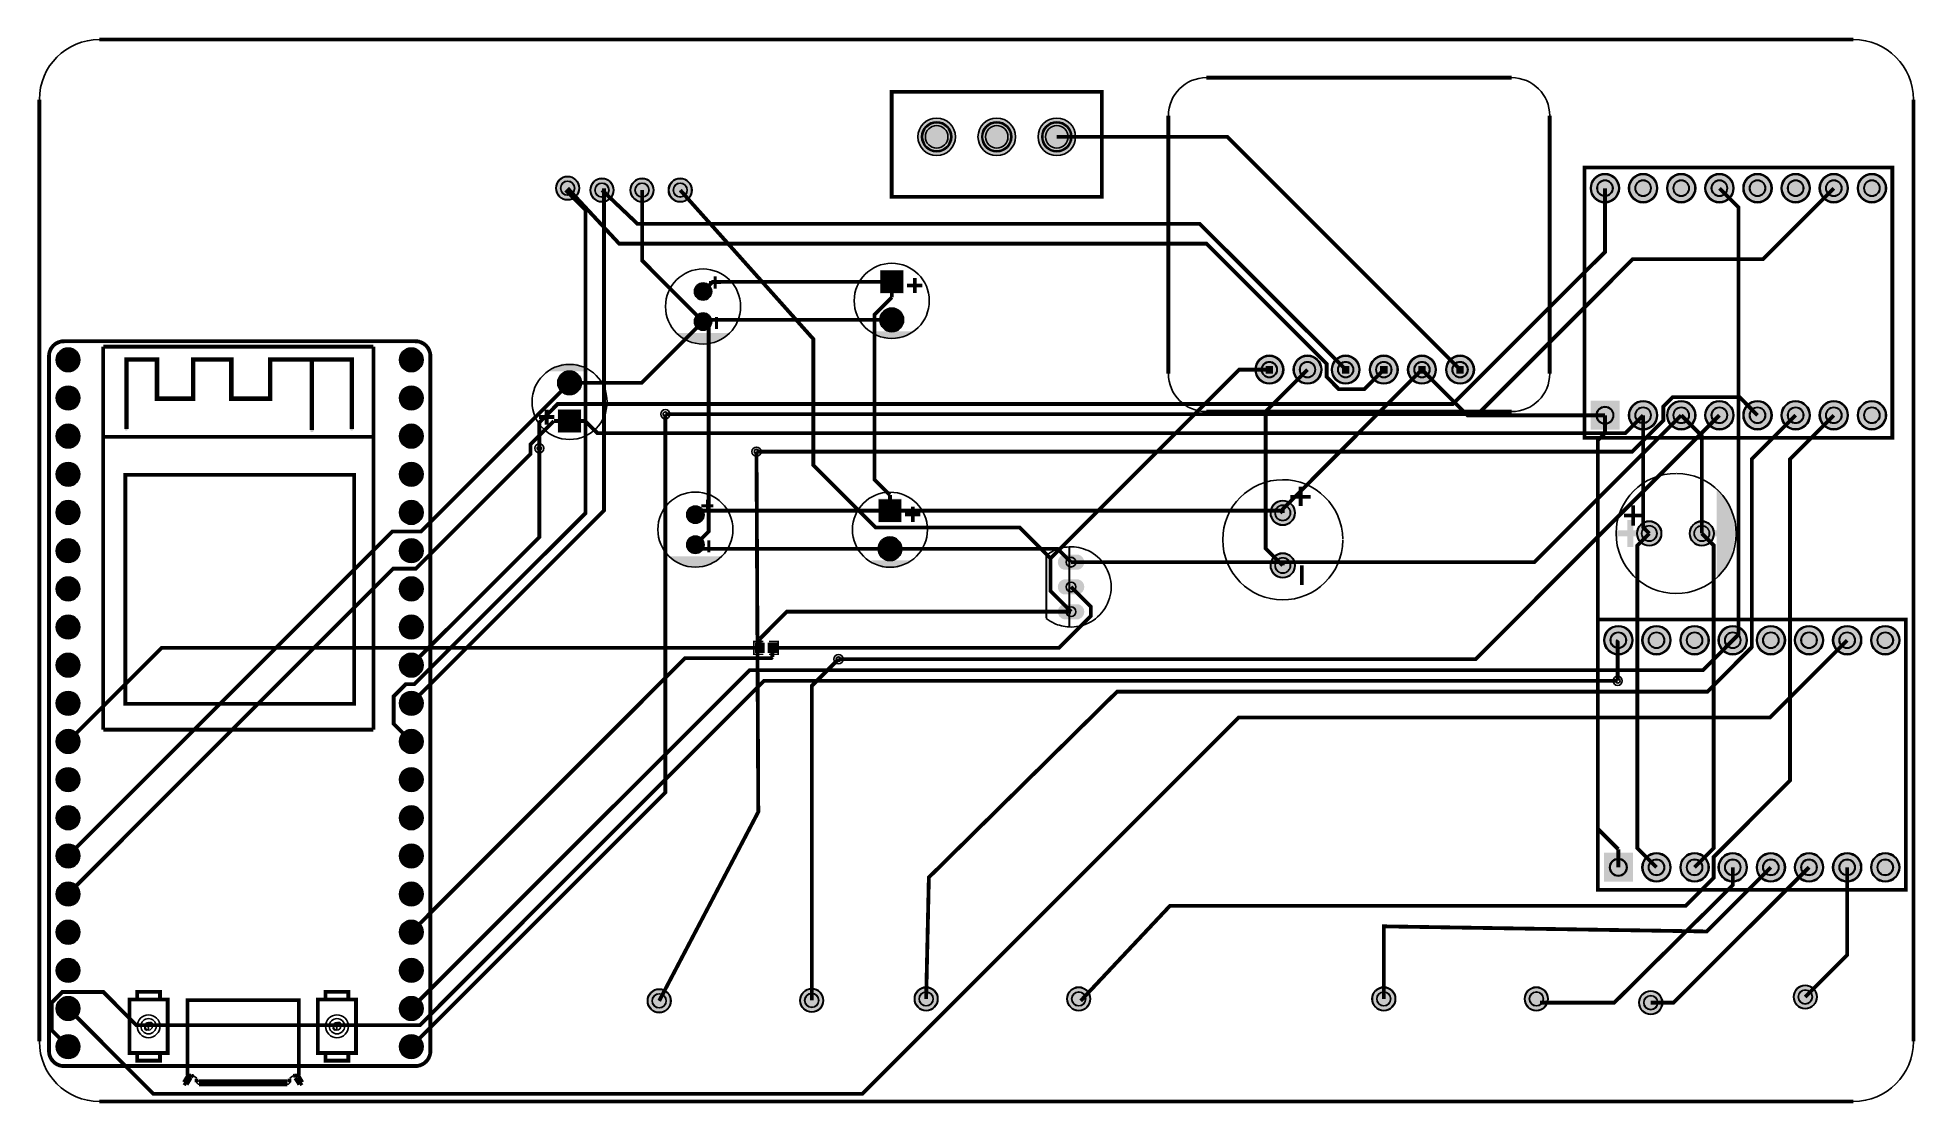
# Model space of a CAD drawing. Header units: millimetres. Extents: x -13 to 112, y -37 to 34.
import ezdxf

# ---------------------------------------------------------------- set-up
doc = ezdxf.new("R2010")
doc.units = ezdxf.units.MM
for name, color, linetype, true_color in [('BoardOutLine', 7, 'Continuous', 0xff00ff), ('BottomLayer', 7, 'Continuous', 0x0000ff), ('BottomSolderMaskLayer', 7, 'Continuous', 0xaa00ff), ('Document', 7, 'Continuous', 0xffffff), ('Hole', 7, 'Continuous', 0x222222), ('Multi-Layer', 7, 'Continuous', 0xc0c0c0), ('TopLayer', 7, 'Continuous', 0xff0000), ('TopPasteMaskLayer', 7, 'Continuous', 0x808080), ('TopSilkLayer', 7, 'Continuous', 0xffcc00), ('TopSolderMaskLayer', 7, 'Continuous', 0x800080)]:
    doc.layers.add(name, color=color, linetype=linetype, true_color=true_color)

msp = doc.modelspace()

# ---------------------------------------------------------------- hatches: boundary and pattern name
at = {"layer": 'BottomSolderMaskLayer'}
for points in [[(45.17, 26.92, 1), (47.67, 26.92, 1)], [(49.17, 26.92, 1), (51.67, 26.92, 1)], [(53.17, 26.92, 1), (55.67, 26.92, 1)], [(21.06, 23.5, 1), (22.63, 23.5, 1)], [(23.34, 23.37, 1), (24.92, 23.37, 1)], [(26.01, 23.37, 1), (27.58, 23.37, 1)], [(28.55, 23.37, 1), (30.12, 23.37, 1)], [(89.97, 23.5, 1), (91.9, 23.5, 1)], [(92.51, 23.5, 1), (94.44, 23.5, 1)], [(95.05, 23.5, 1), (96.98, 23.5, 1)], [(97.59, 23.5, 1), (99.52, 23.5, 1)], [(100.13, 23.5, 1), (102.06, 23.5, 1)], [(102.67, 23.5, 1), (104.6, 23.5, 1)], [(105.21, 23.5, 1), (107.14, 23.5, 1)], [(107.75, 23.5, 1), (109.68, 23.5, 1)], [(44.22, 18.06), (44.22, 16.48), (42.65, 16.48), (42.65, 18.06)], [(30.29, 16.62, 1), (31.44, 16.62, 1)], [(30.29, 14.62, 1), (31.44, 14.62, 1)], [(42.65, 14.73, 1), (44.22, 14.73, 1)], [(-12.22, 12.07, 1), (-10.64, 12.07, 1)], [(10.64, 12.07, 1), (12.22, 12.07, 1)], [(21.18, 10.54, 1), (22.76, 10.54, 1)], [(67.63, 11.42, 1), (69.53, 11.42, 1)], [(70.17, 11.42, 1), (72.07, 11.42, 1)], [(72.71, 11.42, 1), (74.61, 11.42, 1)], [(75.25, 11.42, 1), (77.15, 11.42, 1)], [(77.79, 11.42, 1), (79.69, 11.42, 1)], [(80.33, 11.42, 1), (82.23, 11.42, 1)], [(-12.22, 9.53, 1), (-10.64, 9.53, 1)], [(10.64, 9.53, 1), (12.22, 9.53, 1)], [(21.18, 7.21), (21.18, 8.79), (22.76, 8.79), (22.76, 7.21)], [(89.97, 7.42), (89.97, 9.35), (91.9, 9.35), (91.9, 7.42)], [(92.51, 8.38, 1), (94.44, 8.38, 1)], [(95.05, 8.38, 1), (96.98, 8.38, 1)], [(97.59, 8.38, 1), (99.52, 8.38, 1)], [(100.13, 8.38, 1), (102.06, 8.38, 1)], [(102.67, 8.38, 1), (104.6, 8.38, 1)], [(105.21, 8.38, 1), (107.14, 8.38, 1)], [(107.75, 8.38, 1), (109.68, 8.38, 1)], [(-12.22, 6.99, 1), (-10.64, 6.99, 1)], [(10.64, 6.99, 1), (12.22, 6.99, 1)], [(-12.22, 4.45, 1), (-10.64, 4.45, 1)], [(10.64, 4.45, 1), (12.22, 4.45, 1)], [(-12.22, 1.91, 1), (-10.64, 1.91, 1)], [(10.64, 1.91, 1), (12.22, 1.91, 1)], [(44.09, 2.82), (44.09, 1.24), (42.52, 1.24), (42.52, 2.82)], [(68.64, 1.88, 1), (70.29, 1.88, 1)], [(29.78, 1.76, 1), (30.93, 1.76, 1)], [(93.06, 0.51, 1), (94.71, 0.51, 1)], [(96.56, 0.51, 1), (98.21, 0.51, 1)], [(-12.22, -0.64, 1), (-10.64, -0.64, 1)], [(10.64, -0.64, 1), (12.22, -0.64, 1)], [(29.78, -0.24, 1), (30.93, -0.24, 1)], [(42.52, -0.51, 1), (44.09, -0.51, 1)], [(54.88, -1.9, -0.785398), (54.88, -0.9), (55.86, -0.9, -0.785398), (55.86, -1.9)], [(68.64, -1.62, 1), (70.29, -1.62, 1)], [(-12.22, -3.18, 1), (-10.64, -3.18, 1)], [(10.64, -3.18, 1), (12.22, -3.18, 1)], [(54.88, -3.55, -0.785398), (54.88, -2.55), (55.86, -2.55, -0.785398), (55.86, -3.55)], [(-12.22, -5.72, 1), (-10.64, -5.72, 1)], [(10.64, -5.72, 1), (12.22, -5.72, 1)], [(54.88, -5.2, -0.785398), (54.88, -4.2), (55.86, -4.2, -0.785398), (55.86, -5.2)], [(90.86, -6.6, 1), (92.79, -6.6, 1)], [(93.4, -6.6, 1), (95.33, -6.6, 1)], [(95.94, -6.6, 1), (97.87, -6.6, 1)], [(98.48, -6.6, 1), (100.41, -6.6, 1)], [(101.02, -6.6, 1), (102.95, -6.6, 1)], [(103.56, -6.6, 1), (105.49, -6.6, 1)], [(106.1, -6.6, 1), (108.03, -6.6, 1)], [(108.64, -6.6, 1), (110.57, -6.6, 1)], [(-12.22, -8.26, 1), (-10.64, -8.26, 1)], [(10.64, -8.26, 1), (12.22, -8.26, 1)], [(-12.22, -10.8, 1), (-10.64, -10.8, 1)], [(10.64, -10.8, 1), (12.22, -10.8, 1)], [(-12.22, -13.34, 1), (-10.64, -13.34, 1)], [(10.64, -13.34, 1), (12.22, -13.34, 1)], [(-12.22, -15.88, 1), (-10.64, -15.88, 1)], [(10.64, -15.88, 1), (12.22, -15.88, 1)], [(-12.22, -18.42, 1), (-10.64, -18.42, 1)], [(10.64, -18.42, 1), (12.22, -18.42, 1)], [(-12.22, -20.96, 1), (-10.64, -20.96, 1)], [(10.64, -20.96, 1), (12.22, -20.96, 1)], [(90.86, -22.68), (90.86, -20.75), (92.79, -20.75), (92.79, -22.68)], [(93.4, -21.72, 1), (95.33, -21.72, 1)], [(95.94, -21.72, 1), (97.87, -21.72, 1)], [(98.48, -21.72, 1), (100.41, -21.72, 1)], [(101.02, -21.72, 1), (102.95, -21.72, 1)], [(103.56, -21.72, 1), (105.49, -21.72, 1)], [(106.1, -21.72, 1), (108.03, -21.72, 1)], [(108.64, -21.72, 1), (110.57, -21.72, 1)], [(-12.22, -23.5, 1), (-10.64, -23.5, 1)], [(10.64, -23.5, 1), (12.22, -23.5, 1)], [(-12.22, -26.04, 1), (-10.64, -26.04, 1)], [(10.64, -26.04, 1), (12.22, -26.04, 1)], [(-12.22, -28.58, 1), (-10.64, -28.58, 1)], [(10.64, -28.58, 1), (12.22, -28.58, 1)], [(27.15, -30.61, 1), (28.73, -30.61, 1)], [(37.31, -30.58, 1), (38.89, -30.58, 1)], [(44.93, -30.48, 1), (46.51, -30.48, 1)], [(55.09, -30.48, 1), (56.67, -30.48, 1)], [(75.41, -30.48, 1), (76.99, -30.48, 1)], [(85.57, -30.48, 1), (87.15, -30.48, 1)], [(93.19, -30.73, 1), (94.77, -30.73, 1)], [(103.48, -30.35, 1), (105.05, -30.35, 1)], [(-12.22, -31.12, 1), (-10.64, -31.12, 1)], [(10.64, -31.12, 1), (12.22, -31.12, 1)], [(-12.22, -33.66, 1), (-10.64, -33.66, 1)], [(10.64, -33.66, 1), (12.22, -33.66, 1)]]:
    msp.add_hatch(color=256, dxfattribs=at).paths.add_polyline_path(points)
at = {"layer": 'Document'}
for points in [[(31.76, 17.52), (31.76, 16.82), (31.56, 16.82), (31.56, 17.62), (31.76, 17.62), (31.76, 17.52)], [(31.36, 17.32), (32.06, 17.32), (32.06, 17.12), (31.26, 17.12), (31.26, 17.32), (31.36, 17.32)], [(31.86, 14.82), (31.86, 14.12), (31.66, 14.12), (31.66, 14.92), (31.86, 14.92), (31.86, 14.82)], [(-12.57, 12.31), (-12.57, 12.35), (-12.57, 12.4), (-12.56, 12.44), (-12.56, 12.48), (-12.55, 12.52), (-12.54, 12.56), (-12.52, 12.6), (-12.51, 12.64), (-12.49, 12.68), (-12.47, 12.72), (-12.45, 12.76), (-12.43, 12.79), (-12.4, 12.83), (-12.37, 12.86), (-12.35, 12.9), (-12.32, 12.93), (-12.29, 12.96), (-12.25, 12.98), (-12.22, 13.01), (-12.19, 13.04), (-12.15, 13.06), (-12.11, 13.08), (-12.07, 13.1), (-12.03, 13.12), (-11.99, 13.13), (-11.95, 13.15), (-11.91, 13.16), (-11.87, 13.17), (-11.83, 13.17), (-11.79, 13.18), (-11.74, 13.18), (-11.7, 13.18), (-11.68, 13.18), (-11.67, 13.19), (-11.65, 13.19), (-11.64, 13.2), (-11.62, 13.21), (-11.61, 13.22), (-11.6, 13.23), (-11.59, 13.25), (-11.58, 13.26), (-11.58, 13.28), (-11.57, 13.29), (-11.57, 13.31), (-11.57, 13.33), (-11.58, 13.34), (-11.58, 13.36), (-11.59, 13.37), (-11.6, 13.39), (-11.61, 13.4), (-11.62, 13.41), (-11.64, 13.42), (-11.65, 13.43), (-11.67, 13.43), (-11.68, 13.44), (-11.7, 13.44), (-11.75, 13.44), (-11.8, 13.43), (-11.85, 13.43), (-11.9, 13.42), (-11.94, 13.41), (-11.99, 13.4), (-12.04, 13.38), (-12.09, 13.37), (-12.13, 13.35), (-12.18, 13.33), (-12.22, 13.31), (-12.26, 13.29), (-12.31, 13.26), (-12.35, 13.23), (-12.39, 13.2), (-12.42, 13.17), (-12.46, 13.14), (-12.5, 13.11), (-12.53, 13.07), (-12.56, 13.03), (-12.59, 13), (-12.62, 12.96), (-12.65, 12.92), (-12.68, 12.87), (-12.7, 12.83), (-12.72, 12.79), (-12.74, 12.74), (-12.76, 12.7), (-12.77, 12.65), (-12.79, 12.6), (-12.8, 12.55), (-12.81, 12.51), (-12.82, 12.46), (-12.82, 12.41), (-12.83, 12.36), (-12.83, 12.31), (-12.83, 12.29), (-12.82, 12.28), (-12.82, 12.26), (-12.81, 12.25), (-12.8, 12.23), (-12.79, 12.22), (-12.78, 12.21), (-12.76, 12.2), (-12.75, 12.19), (-12.73, 12.19), (-12.72, 12.18), (-12.7, 12.18), (-12.68, 12.18), (-12.67, 12.19), (-12.65, 12.19), (-12.64, 12.2), (-12.62, 12.21), (-12.61, 12.22), (-12.6, 12.23), (-12.59, 12.25), (-12.58, 12.26), (-12.58, 12.28), (-12.57, 12.29), (-12.57, 12.31)], [(-11.7, 13.44), (11.7, 13.44), (11.72, 13.44), (11.73, 13.43), (11.75, 13.43), (11.76, 13.42), (11.78, 13.41), (11.79, 13.4), (11.8, 13.39), (11.81, 13.37), (11.82, 13.36), (11.82, 13.34), (11.83, 13.33), (11.83, 13.31), (11.83, 13.29), (11.82, 13.28), (11.82, 13.26), (11.81, 13.25), (11.8, 13.23), (11.79, 13.22), (11.78, 13.21), (11.76, 13.2), (11.75, 13.19), (11.73, 13.19), (11.72, 13.18), (11.7, 13.18), (-11.7, 13.18), (-11.72, 13.18), (-11.73, 13.19), (-11.75, 13.19), (-11.76, 13.2), (-11.78, 13.21), (-11.79, 13.22), (-11.8, 13.23), (-11.81, 13.25), (-11.82, 13.26), (-11.82, 13.28), (-11.83, 13.29), (-11.83, 13.31), (-11.83, 13.33), (-11.82, 13.34), (-11.82, 13.36), (-11.81, 13.37), (-11.8, 13.39), (-11.79, 13.4), (-11.78, 13.41), (-11.76, 13.42), (-11.75, 13.43), (-11.73, 13.43), (-11.72, 13.44), (-11.7, 13.44)], [(11.7, 13.18), (11.74, 13.18), (11.79, 13.18), (11.83, 13.17), (11.87, 13.17), (11.91, 13.16), (11.95, 13.15), (11.99, 13.13), (12.03, 13.12), (12.07, 13.1), (12.11, 13.08), (12.15, 13.06), (12.19, 13.04), (12.22, 13.01), (12.25, 12.98), (12.29, 12.96), (12.32, 12.93), (12.35, 12.9), (12.37, 12.86), (12.4, 12.83), (12.43, 12.79), (12.45, 12.76), (12.47, 12.72), (12.49, 12.68), (12.51, 12.64), (12.52, 12.6), (12.54, 12.56), (12.55, 12.52), (12.56, 12.48), (12.56, 12.44), (12.57, 12.4), (12.57, 12.35), (12.57, 12.31), (12.57, 12.29), (12.58, 12.28), (12.58, 12.26), (12.59, 12.25), (12.6, 12.23), (12.61, 12.22), (12.62, 12.21), (12.64, 12.2), (12.65, 12.19), (12.67, 12.19), (12.68, 12.18), (12.7, 12.18), (12.72, 12.18), (12.73, 12.19), (12.75, 12.19), (12.76, 12.2), (12.78, 12.21), (12.79, 12.22), (12.8, 12.23), (12.81, 12.25), (12.82, 12.26), (12.82, 12.28), (12.83, 12.29), (12.83, 12.31), (12.83, 12.36), (12.82, 12.41), (12.82, 12.46), (12.81, 12.51), (12.8, 12.55), (12.79, 12.6), (12.77, 12.65), (12.76, 12.7), (12.74, 12.74), (12.72, 12.79), (12.7, 12.83), (12.68, 12.87), (12.65, 12.92), (12.62, 12.96), (12.59, 13), (12.56, 13.03), (12.53, 13.07), (12.5, 13.11), (12.46, 13.14), (12.42, 13.17), (12.39, 13.2), (12.35, 13.23), (12.31, 13.26), (12.26, 13.29), (12.22, 13.31), (12.18, 13.33), (12.13, 13.35), (12.09, 13.37), (12.04, 13.38), (11.99, 13.4), (11.94, 13.41), (11.9, 13.42), (11.85, 13.43), (11.8, 13.43), (11.75, 13.44), (11.7, 13.44), (11.68, 13.44), (11.67, 13.43), (11.65, 13.43), (11.64, 13.42), (11.62, 13.41), (11.61, 13.4), (11.6, 13.39), (11.59, 13.37), (11.58, 13.36), (11.58, 13.34), (11.57, 13.33), (11.57, 13.31), (11.57, 13.29), (11.58, 13.28), (11.58, 13.26), (11.59, 13.25), (11.6, 13.23), (11.61, 13.22), (11.62, 13.21), (11.64, 13.2), (11.65, 13.19), (11.67, 13.19), (11.68, 13.18), (11.7, 13.18)], [(-12.83, -33.95), (-12.83, 12.31), (-12.83, 12.33), (-12.82, 12.34), (-12.82, 12.36), (-12.81, 12.37), (-12.8, 12.39), (-12.79, 12.4), (-12.78, 12.41), (-12.76, 12.42), (-12.75, 12.43), (-12.73, 12.43), (-12.72, 12.44), (-12.7, 12.44), (-12.68, 12.44), (-12.67, 12.43), (-12.65, 12.43), (-12.64, 12.42), (-12.62, 12.41), (-12.61, 12.4), (-12.6, 12.39), (-12.59, 12.37), (-12.58, 12.36), (-12.58, 12.34), (-12.57, 12.33), (-12.57, 12.31), (-12.57, -33.95), (-12.57, -33.97), (-12.58, -33.98), (-12.58, -34), (-12.59, -34.01), (-12.6, -34.03), (-12.61, -34.04), (-12.62, -34.05), (-12.64, -34.06), (-12.65, -34.07), (-12.67, -34.07), (-12.68, -34.08), (-12.7, -34.08), (-12.72, -34.08), (-12.73, -34.07), (-12.75, -34.07), (-12.76, -34.06), (-12.78, -34.05), (-12.79, -34.04), (-12.8, -34.03), (-12.81, -34.01), (-12.82, -34), (-12.82, -33.98), (-12.83, -33.97), (-12.83, -33.95)], [(-7.65, 7.45), (-7.65, 12.1), (-7.65, 12.12), (-7.65, 12.13), (-7.64, 12.15), (-7.63, 12.16), (-7.63, 12.17), (-7.62, 12.18), (-7.6, 12.19), (-7.59, 12.2), (-7.58, 12.2), (-7.56, 12.2), (-7.55, 12.2), (-5.5, 12.2), (-5.49, 12.2), (-5.47, 12.2), (-5.46, 12.2), (-5.45, 12.19), (-5.43, 12.18), (-5.42, 12.17), (-5.42, 12.16), (-5.41, 12.15), (-5.4, 12.13), (-5.4, 12.12), (-5.4, 12.1), (-5.4, 9.6), (-3.2, 9.6), (-3.2, 12.1), (-3.2, 12.12), (-3.2, 12.13), (-3.19, 12.15), (-3.18, 12.16), (-3.18, 12.17), (-3.17, 12.18), (-3.15, 12.19), (-3.14, 12.2), (-3.13, 12.2), (-3.11, 12.2), (-3.1, 12.2), (-0.55, 12.2), (-0.54, 12.2), (-0.52, 12.2), (-0.51, 12.2), (-0.5, 12.19), (-0.48, 12.18), (-0.47, 12.17), (-0.47, 12.16), (-0.46, 12.15), (-0.45, 12.13), (-0.45, 12.12), (-0.45, 12.1), (-0.45, 9.6), (1.9, 9.6), (1.9, 12.05), (1.9, 12.07), (1.9, 12.09), (1.91, 12.11), (1.92, 12.12), (1.93, 12.14), (1.94, 12.15), (1.95, 12.17), (1.96, 12.18), (1.98, 12.19), (2, 12.2), (2.01, 12.2), (2.03, 12.2), (2.05, 12.2), (7.45, 12.2), (7.47, 12.2), (7.49, 12.2), (7.5, 12.2), (7.52, 12.19), (7.54, 12.18), (7.55, 12.17), (7.56, 12.15), (7.57, 12.14), (7.58, 12.12), (7.59, 12.11), (7.6, 12.09), (7.6, 12.07), (7.6, 12.05), (7.6, 7.5), (7.6, 7.49), (7.6, 7.47), (7.59, 7.45), (7.58, 7.44), (7.57, 7.42), (7.56, 7.41), (7.55, 7.39), (7.54, 7.38), (7.52, 7.37), (7.5, 7.36), (7.49, 7.36), (7.47, 7.36), (7.45, 7.35), (7.44, 7.36), (7.42, 7.36), (7.41, 7.36), (7.4, 7.37), (7.38, 7.38), (7.37, 7.39), (7.37, 7.4), (7.36, 7.41), (7.35, 7.43), (7.35, 7.44), (7.35, 7.45), (7.35, 11.95), (4.95, 11.95), (4.95, 7.4), (4.95, 7.39), (4.95, 7.37), (4.94, 7.35), (4.93, 7.34), (4.92, 7.32), (4.91, 7.31), (4.9, 7.29), (4.89, 7.28), (4.87, 7.27), (4.85, 7.26), (4.84, 7.26), (4.82, 7.26), (4.8, 7.25), (4.79, 7.26), (4.77, 7.26), (4.76, 7.26), (4.75, 7.27), (4.73, 7.28), (4.72, 7.29), (4.72, 7.3), (4.71, 7.31), (4.7, 7.33), (4.7, 7.34), (4.7, 7.35), (4.7, 11.95), (2.15, 11.95), (2.15, 9.45), (2.15, 9.44), (2.15, 9.43), (2.14, 9.41), (2.13, 9.4), (2.13, 9.39), (2.12, 9.38), (2.1, 9.37), (2.09, 9.36), (2.08, 9.36), (2.06, 9.36), (2.05, 9.35), (-0.5, 9.35), (-0.52, 9.36), (-0.54, 9.36), (-0.56, 9.36), (-0.58, 9.37), (-0.6, 9.38), (-0.62, 9.39), (-0.63, 9.41), (-0.65, 9.42), (-0.66, 9.44), (-0.67, 9.45), (-0.68, 9.47), (-0.69, 9.49), (-0.7, 9.51), (-0.7, 9.53), (-0.7, 9.55), (-0.7, 11.95), (-3, 11.95), (-3, 9.55), (-3, 9.53), (-3, 9.51), (-3.01, 9.49), (-3.02, 9.47), (-3.03, 9.45), (-3.04, 9.44), (-3.05, 9.42), (-3.07, 9.41), (-3.08, 9.39), (-3.1, 9.38), (-3.12, 9.37), (-3.14, 9.36), (-3.16, 9.36), (-3.18, 9.36), (-3.2, 9.35), (-5.5, 9.35), (-5.52, 9.36), (-5.54, 9.36), (-5.55, 9.36), (-5.57, 9.37), (-5.59, 9.38), (-5.6, 9.39), (-5.61, 9.41), (-5.62, 9.42), (-5.63, 9.44), (-5.64, 9.45), (-5.65, 9.47), (-5.65, 9.49), (-5.65, 9.5), (-5.65, 12), (-7.45, 12), (-7.45, 7.45), (-7.45, 7.44), (-7.45, 7.43), (-7.46, 7.41), (-7.47, 7.4), (-7.47, 7.39), (-7.48, 7.38), (-7.5, 7.37), (-7.51, 7.36), (-7.52, 7.36), (-7.54, 7.36), (-7.55, 7.35), (-7.56, 7.36), (-7.58, 7.36), (-7.59, 7.36), (-7.6, 7.37), (-7.62, 7.38), (-7.63, 7.39), (-7.63, 7.4), (-7.64, 7.41), (-7.65, 7.43), (-7.65, 7.44), (-7.65, 7.45)], [(12.83, 12.31), (12.83, -33.95), (12.83, -33.97), (12.82, -33.98), (12.82, -34), (12.81, -34.01), (12.8, -34.03), (12.79, -34.04), (12.78, -34.05), (12.76, -34.06), (12.75, -34.07), (12.73, -34.07), (12.72, -34.08), (12.7, -34.08), (12.68, -34.08), (12.67, -34.07), (12.65, -34.07), (12.64, -34.06), (12.62, -34.05), (12.61, -34.04), (12.6, -34.03), (12.59, -34.01), (12.58, -34), (12.58, -33.98), (12.57, -33.97), (12.57, -33.95), (12.57, 12.31), (12.57, 12.33), (12.58, 12.34), (12.58, 12.36), (12.59, 12.37), (12.6, 12.39), (12.61, 12.4), (12.62, 12.41), (12.64, 12.42), (12.65, 12.43), (12.67, 12.43), (12.68, 12.44), (12.7, 12.44), (12.72, 12.44), (12.73, 12.43), (12.75, 12.43), (12.76, 12.42), (12.78, 12.41), (12.79, 12.4), (12.8, 12.39), (12.81, 12.37), (12.82, 12.36), (12.82, 12.34), (12.83, 12.33), (12.83, 12.31)], [(68.33, 11.16), (68.83, 11.16), (68.83, 11.67), (68.33, 11.67)], [(73.41, 11.16), (73.91, 11.16), (73.91, 11.67), (73.41, 11.67)], [(75.95, 11.16), (76.45, 11.16), (76.45, 11.67), (75.95, 11.67)], [(78.49, 11.16), (78.99, 11.16), (78.99, 11.67), (78.49, 11.67)], [(81.03, 11.16), (81.53, 11.16), (81.53, 11.67), (81.03, 11.67)], [(31.25, 2.66), (31.25, 1.96), (31.05, 1.96), (31.05, 2.76), (31.25, 2.76), (31.25, 2.66)], [(69.97, 2.83), (71.27, 2.83), (71.27, 3.08), (69.97, 3.08)], [(70.54, 3.63), (70.54, 2.33), (70.79, 2.33), (70.79, 3.63)], [(30.85, 2.46), (31.55, 2.46), (31.55, 2.26), (30.75, 2.26), (30.75, 2.46), (30.85, 2.46)], [(92.43, 1.01), (92.43, -0.39), (92.83, -0.39), (92.83, 1.21), (92.83, 1.41), (92.43, 1.41)], [(31.35, -0.04), (31.35, -0.74), (31.15, -0.74), (31.15, 0.06), (31.35, 0.06), (31.35, -0.04)], [(93.13, 0.71), (91.73, 0.71), (91.73, 0.31), (93.33, 0.31), (93.53, 0.31), (93.53, 0.71)], [(99.13, 0.71), (97.73, 0.71), (97.73, 0.31), (99.33, 0.31), (99.53, 0.31), (99.53, 0.71)], [(70.62, -1.62), (70.62, -2.92), (70.87, -2.92), (70.87, -1.62)], [(-11.7, -34.82), (-11.74, -34.82), (-11.79, -34.82), (-11.83, -34.81), (-11.87, -34.81), (-11.91, -34.8), (-11.95, -34.79), (-11.99, -34.77), (-12.03, -34.76), (-12.07, -34.74), (-12.11, -34.72), (-12.15, -34.7), (-12.19, -34.68), (-12.22, -34.65), (-12.25, -34.63), (-12.29, -34.6), (-12.32, -34.57), (-12.35, -34.54), (-12.37, -34.5), (-12.4, -34.47), (-12.43, -34.44), (-12.45, -34.4), (-12.47, -34.36), (-12.49, -34.32), (-12.51, -34.28), (-12.52, -34.24), (-12.54, -34.2), (-12.55, -34.16), (-12.56, -34.12), (-12.56, -34.08), (-12.57, -34.04), (-12.57, -33.99), (-12.57, -33.95), (-12.57, -33.93), (-12.58, -33.92), (-12.58, -33.9), (-12.59, -33.89), (-12.6, -33.87), (-12.61, -33.86), (-12.62, -33.85), (-12.64, -33.84), (-12.65, -33.83), (-12.67, -33.83), (-12.68, -33.82), (-12.7, -33.82), (-12.72, -33.82), (-12.73, -33.83), (-12.75, -33.83), (-12.76, -33.84), (-12.78, -33.85), (-12.79, -33.86), (-12.8, -33.87), (-12.81, -33.89), (-12.82, -33.9), (-12.82, -33.92), (-12.83, -33.93), (-12.83, -33.95), (-12.83, -34), (-12.82, -34.05), (-12.82, -34.1), (-12.81, -34.15), (-12.8, -34.19), (-12.79, -34.24), (-12.77, -34.29), (-12.76, -34.34), (-12.74, -34.38), (-12.72, -34.43), (-12.7, -34.47), (-12.68, -34.51), (-12.65, -34.56), (-12.62, -34.6), (-12.59, -34.64), (-12.56, -34.67), (-12.53, -34.71), (-12.5, -34.75), (-12.46, -34.78), (-12.42, -34.81), (-12.39, -34.84), (-12.35, -34.87), (-12.31, -34.9), (-12.26, -34.93), (-12.22, -34.95), (-12.18, -34.97), (-12.13, -34.99), (-12.09, -35.01), (-12.04, -35.03), (-11.99, -35.04), (-11.94, -35.05), (-11.9, -35.06), (-11.85, -35.07), (-11.8, -35.07), (-11.75, -35.08), (-11.7, -35.08), (-11.68, -35.08), (-11.67, -35.07), (-11.65, -35.07), (-11.64, -35.06), (-11.62, -35.05), (-11.61, -35.04), (-11.6, -35.03), (-11.59, -35.01), (-11.58, -35), (-11.58, -34.98), (-11.57, -34.97), (-11.57, -34.95), (-11.57, -34.93), (-11.58, -34.92), (-11.58, -34.9), (-11.59, -34.89), (-11.6, -34.87), (-11.61, -34.86), (-11.62, -34.85), (-11.64, -34.84), (-11.65, -34.83), (-11.67, -34.83), (-11.68, -34.82), (-11.7, -34.82)], [(11.7, -35.08), (-11.7, -35.08), (-11.72, -35.08), (-11.73, -35.07), (-11.75, -35.07), (-11.76, -35.06), (-11.78, -35.05), (-11.79, -35.04), (-11.8, -35.03), (-11.81, -35.01), (-11.82, -35), (-11.82, -34.98), (-11.83, -34.97), (-11.83, -34.95), (-11.83, -34.93), (-11.82, -34.92), (-11.82, -34.9), (-11.81, -34.89), (-11.8, -34.87), (-11.79, -34.86), (-11.78, -34.85), (-11.76, -34.84), (-11.75, -34.83), (-11.73, -34.83), (-11.72, -34.82), (-11.7, -34.82), (11.7, -34.82), (11.72, -34.82), (11.73, -34.83), (11.75, -34.83), (11.76, -34.84), (11.78, -34.85), (11.79, -34.86), (11.8, -34.87), (11.81, -34.89), (11.82, -34.9), (11.82, -34.92), (11.83, -34.93), (11.83, -34.95), (11.83, -34.97), (11.82, -34.98), (11.82, -35), (11.81, -35.01), (11.8, -35.03), (11.79, -35.04), (11.78, -35.05), (11.76, -35.06), (11.75, -35.07), (11.73, -35.07), (11.72, -35.08), (11.7, -35.08)], [(12.57, -33.95), (12.57, -33.99), (12.57, -34.04), (12.56, -34.08), (12.56, -34.12), (12.55, -34.16), (12.54, -34.2), (12.52, -34.24), (12.51, -34.28), (12.49, -34.32), (12.47, -34.36), (12.45, -34.4), (12.43, -34.44), (12.4, -34.47), (12.37, -34.5), (12.35, -34.54), (12.32, -34.57), (12.29, -34.6), (12.25, -34.63), (12.22, -34.65), (12.19, -34.68), (12.15, -34.7), (12.11, -34.72), (12.07, -34.74), (12.03, -34.76), (11.99, -34.77), (11.95, -34.79), (11.91, -34.8), (11.87, -34.81), (11.83, -34.81), (11.79, -34.82), (11.74, -34.82), (11.7, -34.82), (11.68, -34.82), (11.67, -34.83), (11.65, -34.83), (11.64, -34.84), (11.62, -34.85), (11.61, -34.86), (11.6, -34.87), (11.59, -34.89), (11.58, -34.9), (11.58, -34.92), (11.57, -34.93), (11.57, -34.95), (11.57, -34.97), (11.58, -34.98), (11.58, -35), (11.59, -35.01), (11.6, -35.03), (11.61, -35.04), (11.62, -35.05), (11.64, -35.06), (11.65, -35.07), (11.67, -35.07), (11.68, -35.08), (11.7, -35.08), (11.75, -35.08), (11.8, -35.07), (11.85, -35.07), (11.9, -35.06), (11.94, -35.05), (11.99, -35.04), (12.04, -35.03), (12.09, -35.01), (12.13, -34.99), (12.18, -34.97), (12.22, -34.95), (12.26, -34.93), (12.31, -34.9), (12.35, -34.87), (12.39, -34.84), (12.42, -34.81), (12.46, -34.78), (12.5, -34.75), (12.53, -34.71), (12.56, -34.67), (12.59, -34.64), (12.62, -34.6), (12.65, -34.56), (12.68, -34.51), (12.7, -34.47), (12.72, -34.43), (12.74, -34.38), (12.76, -34.34), (12.77, -34.29), (12.79, -34.24), (12.8, -34.19), (12.81, -34.15), (12.82, -34.1), (12.82, -34.05), (12.83, -34), (12.83, -33.95), (12.83, -33.93), (12.82, -33.92), (12.82, -33.9), (12.81, -33.89), (12.8, -33.87), (12.79, -33.86), (12.78, -33.85), (12.76, -33.84), (12.75, -33.83), (12.73, -33.83), (12.72, -33.82), (12.7, -33.82), (12.68, -33.82), (12.67, -33.83), (12.65, -33.83), (12.64, -33.84), (12.62, -33.85), (12.61, -33.86), (12.6, -33.87), (12.59, -33.89), (12.58, -33.9), (12.58, -33.92), (12.57, -33.93), (12.57, -33.95)]]:
    msp.add_hatch(color=256, dxfattribs=at).paths.add_polyline_path(points)
at = {"layer": 'Multi-Layer'}
for points in [[(45.42, 26.92, 1), (47.42, 26.92, 1)], [(49.42, 26.92, 1), (51.42, 26.92, 1)], [(53.42, 26.92, 1), (55.42, 26.92, 1)], [(90.02, 23.5, 1), (91.85, 23.5, 1)], [(92.56, 23.5, 1), (94.39, 23.5, 1)], [(95.1, 23.5, 1), (96.93, 23.5, 1)], [(97.64, 23.5, 1), (99.47, 23.5, 1)], [(100.18, 23.5, 1), (102.01, 23.5, 1)], [(102.72, 23.5, 1), (104.55, 23.5, 1)], [(105.26, 23.5, 1), (107.09, 23.5, 1)], [(107.8, 23.5, 1), (109.63, 23.5, 1)], [(44.2, 18.03), (44.2, 16.51), (42.67, 16.51), (42.67, 18.03)], [(30.31, 16.62, 1), (31.41, 16.62, 1)], [(30.31, 14.62, 1), (31.41, 14.62, 1)], [(42.67, 14.73, 1), (44.2, 14.73, 1)], [(-12.19, 12.07, 1), (-10.67, 12.07, 1)], [(10.67, 12.07, 1), (12.19, 12.07, 1)], [(21.21, 10.54, 1), (22.73, 10.54, 1)], [(67.68, 11.42, 1), (69.48, 11.42, 1)], [(70.22, 11.42, 1), (72.02, 11.42, 1)], [(72.76, 11.42, 1), (74.56, 11.42, 1)], [(75.3, 11.42, 1), (77.1, 11.42, 1)], [(77.84, 11.42, 1), (79.64, 11.42, 1)], [(80.38, 11.42, 1), (82.18, 11.42, 1)], [(-12.19, 9.53, 1), (-10.67, 9.53, 1)], [(10.67, 9.53, 1), (12.19, 9.53, 1)], [(21.21, 7.24), (21.21, 8.76), (22.73, 8.76), (22.73, 7.24)], [(90.02, 7.47), (90.02, 9.3), (91.85, 9.3), (91.85, 7.47)], [(92.56, 8.38, 1), (94.39, 8.38, 1)], [(95.1, 8.38, 1), (96.93, 8.38, 1)], [(97.64, 8.38, 1), (99.47, 8.38, 1)], [(100.18, 8.38, 1), (102.01, 8.38, 1)], [(102.72, 8.38, 1), (104.55, 8.38, 1)], [(105.26, 8.38, 1), (107.09, 8.38, 1)], [(107.8, 8.38, 1), (109.63, 8.38, 1)], [(-12.19, 6.99, 1), (-10.67, 6.99, 1)], [(10.67, 6.99, 1), (12.19, 6.99, 1)], [(-12.19, 4.45, 1), (-10.67, 4.45, 1)], [(10.67, 4.45, 1), (12.19, 4.45, 1)], [(-12.19, 1.91, 1), (-10.67, 1.91, 1)], [(10.67, 1.91, 1), (12.19, 1.91, 1)], [(44.07, 2.79), (44.07, 1.27), (42.55, 1.27), (42.55, 2.79)], [(68.67, 1.88, 1), (70.27, 1.88, 1)], [(29.8, 1.76, 1), (30.9, 1.76, 1)], [(93.08, 0.51, 1), (94.68, 0.51, 1)], [(96.58, 0.51, 1), (98.18, 0.51, 1)], [(-12.19, -0.64, 1), (-10.67, -0.64, 1)], [(10.67, -0.64, 1), (12.19, -0.64, 1)], [(29.8, -0.24, 1), (30.9, -0.24, 1)], [(42.55, -0.51, 1), (44.07, -0.51, 1)], [(54.9, -1.87, -0.785398), (54.9, -0.92), (55.85, -0.92, -0.785398), (55.85, -1.87)], [(68.67, -1.62, 1), (70.27, -1.62, 1)], [(-12.19, -3.18, 1), (-10.67, -3.18, 1)], [(10.67, -3.18, 1), (12.19, -3.18, 1)], [(54.9, -3.52, -0.785398), (54.9, -2.57), (55.85, -2.57, -0.785398), (55.85, -3.52)], [(-12.19, -5.72, 1), (-10.67, -5.72, 1)], [(10.67, -5.72, 1), (12.19, -5.72, 1)], [(54.9, -5.18, -0.785398), (54.9, -4.22), (55.85, -4.22, -0.785398), (55.85, -5.18)], [(90.91, -6.6, 1), (92.74, -6.6, 1)], [(93.45, -6.6, 1), (95.28, -6.6, 1)], [(95.99, -6.6, 1), (97.82, -6.6, 1)], [(98.53, -6.6, 1), (100.36, -6.6, 1)], [(101.07, -6.6, 1), (102.9, -6.6, 1)], [(103.61, -6.6, 1), (105.44, -6.6, 1)], [(106.15, -6.6, 1), (107.98, -6.6, 1)], [(108.69, -6.6, 1), (110.52, -6.6, 1)], [(-12.19, -8.26, 1), (-10.67, -8.26, 1)], [(10.67, -8.26, 1), (12.19, -8.26, 1)], [(-12.19, -10.8, 1), (-10.67, -10.8, 1)], [(10.67, -10.8, 1), (12.19, -10.8, 1)], [(-12.19, -13.34, 1), (-10.67, -13.34, 1)], [(10.67, -13.34, 1), (12.19, -13.34, 1)], [(-12.19, -15.88, 1), (-10.67, -15.88, 1)], [(10.67, -15.88, 1), (12.19, -15.88, 1)], [(-12.19, -18.42, 1), (-10.67, -18.42, 1)], [(10.67, -18.42, 1), (12.19, -18.42, 1)], [(-12.19, -20.96, 1), (-10.67, -20.96, 1)], [(10.67, -20.96, 1), (12.19, -20.96, 1)], [(90.91, -22.63), (90.91, -20.8), (92.74, -20.8), (92.74, -22.63)], [(93.45, -21.72, 1), (95.28, -21.72, 1)], [(95.99, -21.72, 1), (97.82, -21.72, 1)], [(98.53, -21.72, 1), (100.36, -21.72, 1)], [(101.07, -21.72, 1), (102.9, -21.72, 1)], [(103.61, -21.72, 1), (105.44, -21.72, 1)], [(106.15, -21.72, 1), (107.98, -21.72, 1)], [(108.69, -21.72, 1), (110.52, -21.72, 1)], [(-12.19, -23.5, 1), (-10.67, -23.5, 1)], [(10.67, -23.5, 1), (12.19, -23.5, 1)], [(-12.19, -26.04, 1), (-10.67, -26.04, 1)], [(10.67, -26.04, 1), (12.19, -26.04, 1)], [(-12.19, -28.58, 1), (-10.67, -28.58, 1)], [(10.67, -28.58, 1), (12.19, -28.58, 1)], [(-12.19, -31.12, 1), (-10.67, -31.12, 1)], [(10.67, -31.12, 1), (12.19, -31.12, 1)], [(-12.19, -33.66, 1), (-10.67, -33.66, 1)], [(10.67, -33.66, 1), (12.19, -33.66, 1)]]:
    msp.add_hatch(color=256, dxfattribs=at).paths.add_polyline_path(points)
at = {"layer": 'TopLayer'}
for points in [[(34.34, -6.79), (34.94, -6.79), (34.94, -7.44), (34.34, -7.44)], [(35.18, -6.79), (35.78, -6.79), (35.78, -7.44), (35.18, -7.44)]]:
    msp.add_hatch(color=256, dxfattribs=at).paths.add_polyline_path(points)
at = {"layer": 'TopPasteMaskLayer'}
for points in [[(34.34, -6.79), (34.94, -6.79), (34.94, -7.44), (34.34, -7.44)], [(35.18, -6.79), (35.78, -6.79), (35.78, -7.44), (35.18, -7.44)]]:
    msp.add_hatch(color=256, dxfattribs=at).paths.add_polyline_path(points)
at = {"layer": 'TopSilkLayer'}
for points in [[(32.63, 13.85), (32.58, 13.8), (32.53, 13.76), (32.47, 13.71), (32.42, 13.66), (32.36, 13.62), (32.3, 13.58), (32.24, 13.54), (32.18, 13.5), (32.12, 13.46), (32.06, 13.43), (32, 13.39), (31.93, 13.36), (31.87, 13.33), (31.8, 13.3), (31.73, 13.28), (31.67, 13.25), (31.6, 13.23), (31.53, 13.21), (31.46, 13.19), (31.39, 13.18), (31.32, 13.16), (31.25, 13.15), (31.18, 13.14), (31.11, 13.13), (31.04, 13.13), (30.97, 13.12), (30.9, 13.12), (30.83, 13.12), (30.75, 13.12), (30.68, 13.13), (30.61, 13.13), (30.54, 13.14), (30.47, 13.15), (30.4, 13.16), (30.33, 13.18), (30.26, 13.19), (30.19, 13.21), (30.12, 13.23), (30.05, 13.25), (29.99, 13.28), (29.92, 13.3), (29.86, 13.33), (29.79, 13.36), (29.73, 13.39), (29.66, 13.43), (29.6, 13.46), (29.54, 13.5), (29.48, 13.54), (29.42, 13.58), (29.36, 13.62), (29.31, 13.66), (29.25, 13.71), (29.2, 13.76), (29.14, 13.8), (29.09, 13.85), (29.09, 13.85), (32.63, 13.85), (32.63, 13.85)], [(44.96, 13.97), (42.16, 13.97), (42.42, 13.72), (42.93, 13.46), (43.94, 13.46)], [(20.45, 11.3), (23.24, 11.3), (22.99, 11.56), (22.48, 11.81), (21.46, 11.81)], [(98.38, -2.49), (98.45, -2.42), (98.51, -2.35), (98.57, -2.28), (98.63, -2.21), (98.69, -2.13), (98.74, -2.06), (98.8, -1.98), (98.85, -1.9), (98.9, -1.82), (98.95, -1.74), (99, -1.66), (99.05, -1.58), (99.09, -1.49), (99.14, -1.41), (99.18, -1.32), (99.22, -1.24), (99.25, -1.15), (99.29, -1.06), (99.32, -0.97), (99.35, -0.89), (99.38, -0.8), (99.41, -0.71), (99.43, -0.61), (99.46, -0.52), (99.48, -0.43), (99.5, -0.34), (99.52, -0.24), (99.53, -0.15), (99.54, -0.06), (99.56, 0.04), (99.56, 0.13), (99.57, 0.22), (99.58, 0.32), (99.58, 0.41), (99.58, 0.51), (99.58, 0.6), (99.58, 0.7), (99.57, 0.79), (99.56, 0.89), (99.56, 0.98), (99.54, 1.07), (99.53, 1.17), (99.52, 1.26), (99.5, 1.35), (99.48, 1.45), (99.46, 1.54), (99.43, 1.63), (99.41, 1.72), (99.38, 1.81), (99.35, 1.9), (99.32, 1.99), (99.29, 2.08), (99.25, 2.17), (99.22, 2.25), (99.18, 2.34), (99.14, 2.43), (99.09, 2.51), (99.05, 2.59), (99, 2.68), (98.95, 2.76), (98.9, 2.84), (98.85, 2.92), (98.8, 3), (98.74, 3.07), (98.69, 3.15), (98.63, 3.22), (98.57, 3.3), (98.51, 3.37), (98.45, 3.44), (98.38, 3.51)], [(32.12, -1.01), (32.07, -1.06), (32.02, -1.1), (31.96, -1.15), (31.91, -1.2), (31.85, -1.24), (31.79, -1.28), (31.73, -1.32), (31.67, -1.36), (31.61, -1.4), (31.55, -1.43), (31.49, -1.47), (31.42, -1.5), (31.36, -1.53), (31.29, -1.55), (31.23, -1.58), (31.16, -1.6), (31.09, -1.63), (31.02, -1.65), (30.95, -1.66), (30.88, -1.68), (30.81, -1.7), (30.74, -1.71), (30.67, -1.72), (30.6, -1.73), (30.53, -1.73), (30.46, -1.74), (30.39, -1.74), (30.32, -1.74), (30.25, -1.74), (30.17, -1.73), (30.1, -1.73), (30.03, -1.72), (29.96, -1.71), (29.89, -1.7), (29.82, -1.68), (29.75, -1.66), (29.68, -1.65), (29.61, -1.63), (29.55, -1.6), (29.48, -1.58), (29.41, -1.55), (29.35, -1.53), (29.28, -1.5), (29.22, -1.47), (29.15, -1.43), (29.09, -1.4), (29.03, -1.36), (28.97, -1.32), (28.91, -1.28), (28.85, -1.24), (28.8, -1.2), (28.74, -1.15), (28.69, -1.1), (28.64, -1.06), (28.59, -1.01), (28.59, -1.01), (32.12, -1.01), (32.12, -1.01)], [(44.83, -1.27), (42.04, -1.27), (42.29, -1.52), (42.8, -1.78), (43.82, -1.78)]]:
    msp.add_hatch(color=256, dxfattribs=at).paths.add_polyline_path(points)
at = {"layer": 'TopSolderMaskLayer'}
for points in [[(45.17, 26.92, 1), (47.67, 26.92, 1)], [(49.17, 26.92, 1), (51.67, 26.92, 1)], [(53.17, 26.92, 1), (55.67, 26.92, 1)], [(21.06, 23.5, 1), (22.63, 23.5, 1)], [(23.34, 23.37, 1), (24.92, 23.37, 1)], [(26.01, 23.37, 1), (27.58, 23.37, 1)], [(28.55, 23.37, 1), (30.12, 23.37, 1)], [(89.97, 23.5, 1), (91.9, 23.5, 1)], [(92.51, 23.5, 1), (94.44, 23.5, 1)], [(95.05, 23.5, 1), (96.98, 23.5, 1)], [(97.59, 23.5, 1), (99.52, 23.5, 1)], [(100.13, 23.5, 1), (102.06, 23.5, 1)], [(102.67, 23.5, 1), (104.6, 23.5, 1)], [(105.21, 23.5, 1), (107.14, 23.5, 1)], [(107.75, 23.5, 1), (109.68, 23.5, 1)], [(44.22, 18.06), (44.22, 16.48), (42.65, 16.48), (42.65, 18.06)], [(30.29, 16.62, 1), (31.44, 16.62, 1)], [(30.29, 14.62, 1), (31.44, 14.62, 1)], [(42.65, 14.73, 1), (44.22, 14.73, 1)], [(-12.22, 12.07, 1), (-10.64, 12.07, 1)], [(10.64, 12.07, 1), (12.22, 12.07, 1)], [(21.18, 10.54, 1), (22.76, 10.54, 1)], [(67.63, 11.42, 1), (69.53, 11.42, 1)], [(70.17, 11.42, 1), (72.07, 11.42, 1)], [(72.71, 11.42, 1), (74.61, 11.42, 1)], [(75.25, 11.42, 1), (77.15, 11.42, 1)], [(77.79, 11.42, 1), (79.69, 11.42, 1)], [(80.33, 11.42, 1), (82.23, 11.42, 1)], [(-12.22, 9.53, 1), (-10.64, 9.53, 1)], [(10.64, 9.53, 1), (12.22, 9.53, 1)], [(21.18, 7.21), (21.18, 8.79), (22.76, 8.79), (22.76, 7.21)], [(89.97, 7.42), (89.97, 9.35), (91.9, 9.35), (91.9, 7.42)], [(92.51, 8.38, 1), (94.44, 8.38, 1)], [(95.05, 8.38, 1), (96.98, 8.38, 1)], [(97.59, 8.38, 1), (99.52, 8.38, 1)], [(100.13, 8.38, 1), (102.06, 8.38, 1)], [(102.67, 8.38, 1), (104.6, 8.38, 1)], [(105.21, 8.38, 1), (107.14, 8.38, 1)], [(107.75, 8.38, 1), (109.68, 8.38, 1)], [(-12.22, 6.99, 1), (-10.64, 6.99, 1)], [(10.64, 6.99, 1), (12.22, 6.99, 1)], [(-12.22, 4.45, 1), (-10.64, 4.45, 1)], [(10.64, 4.45, 1), (12.22, 4.45, 1)], [(-12.22, 1.91, 1), (-10.64, 1.91, 1)], [(10.64, 1.91, 1), (12.22, 1.91, 1)], [(44.09, 2.82), (44.09, 1.24), (42.52, 1.24), (42.52, 2.82)], [(68.64, 1.88, 1), (70.29, 1.88, 1)], [(29.78, 1.76, 1), (30.93, 1.76, 1)], [(93.06, 0.51, 1), (94.71, 0.51, 1)], [(96.56, 0.51, 1), (98.21, 0.51, 1)], [(-12.22, -0.64, 1), (-10.64, -0.64, 1)], [(10.64, -0.64, 1), (12.22, -0.64, 1)], [(29.78, -0.24, 1), (30.93, -0.24, 1)], [(42.52, -0.51, 1), (44.09, -0.51, 1)], [(54.88, -1.9, -0.785398), (54.88, -0.9), (55.86, -0.9, -0.785398), (55.86, -1.9)], [(68.64, -1.62, 1), (70.29, -1.62, 1)], [(-12.22, -3.18, 1), (-10.64, -3.18, 1)], [(10.64, -3.18, 1), (12.22, -3.18, 1)], [(54.88, -3.55, -0.785398), (54.88, -2.55), (55.86, -2.55, -0.785398), (55.86, -3.55)], [(-12.22, -5.72, 1), (-10.64, -5.72, 1)], [(10.64, -5.72, 1), (12.22, -5.72, 1)], [(54.88, -5.2, -0.785398), (54.88, -4.2), (55.86, -4.2, -0.785398), (55.86, -5.2)], [(90.86, -6.6, 1), (92.79, -6.6, 1)], [(93.4, -6.6, 1), (95.33, -6.6, 1)], [(95.94, -6.6, 1), (97.87, -6.6, 1)], [(98.48, -6.6, 1), (100.41, -6.6, 1)], [(101.02, -6.6, 1), (102.95, -6.6, 1)], [(103.56, -6.6, 1), (105.49, -6.6, 1)], [(106.1, -6.6, 1), (108.03, -6.6, 1)], [(108.64, -6.6, 1), (110.57, -6.6, 1)], [(-12.22, -8.26, 1), (-10.64, -8.26, 1)], [(10.64, -8.26, 1), (12.22, -8.26, 1)], [(34.31, -6.76), (34.96, -6.76), (34.96, -7.46), (34.31, -7.46)], [(35.16, -6.76), (35.81, -6.76), (35.81, -7.46), (35.16, -7.46)], [(-12.22, -10.8, 1), (-10.64, -10.8, 1)], [(10.64, -10.8, 1), (12.22, -10.8, 1)], [(-12.22, -13.34, 1), (-10.64, -13.34, 1)], [(10.64, -13.34, 1), (12.22, -13.34, 1)], [(-12.22, -15.88, 1), (-10.64, -15.88, 1)], [(10.64, -15.88, 1), (12.22, -15.88, 1)], [(-12.22, -18.42, 1), (-10.64, -18.42, 1)], [(10.64, -18.42, 1), (12.22, -18.42, 1)], [(-12.22, -20.96, 1), (-10.64, -20.96, 1)], [(10.64, -20.96, 1), (12.22, -20.96, 1)], [(90.86, -22.68), (90.86, -20.75), (92.79, -20.75), (92.79, -22.68)], [(93.4, -21.72, 1), (95.33, -21.72, 1)], [(95.94, -21.72, 1), (97.87, -21.72, 1)], [(98.48, -21.72, 1), (100.41, -21.72, 1)], [(101.02, -21.72, 1), (102.95, -21.72, 1)], [(103.56, -21.72, 1), (105.49, -21.72, 1)], [(106.1, -21.72, 1), (108.03, -21.72, 1)], [(108.64, -21.72, 1), (110.57, -21.72, 1)], [(-12.22, -23.5, 1), (-10.64, -23.5, 1)], [(10.64, -23.5, 1), (12.22, -23.5, 1)], [(-12.22, -26.04, 1), (-10.64, -26.04, 1)], [(10.64, -26.04, 1), (12.22, -26.04, 1)], [(-12.22, -28.58, 1), (-10.64, -28.58, 1)], [(10.64, -28.58, 1), (12.22, -28.58, 1)], [(27.15, -30.61, 1), (28.73, -30.61, 1)], [(37.31, -30.58, 1), (38.89, -30.58, 1)], [(44.93, -30.48, 1), (46.51, -30.48, 1)], [(55.09, -30.48, 1), (56.67, -30.48, 1)], [(75.41, -30.48, 1), (76.99, -30.48, 1)], [(85.57, -30.48, 1), (87.15, -30.48, 1)], [(93.19, -30.73, 1), (94.77, -30.73, 1)], [(103.48, -30.35, 1), (105.05, -30.35, 1)], [(-12.22, -31.12, 1), (-10.64, -31.12, 1)], [(10.64, -31.12, 1), (12.22, -31.12, 1)], [(-12.22, -33.66, 1), (-10.64, -33.66, 1)], [(10.64, -33.66, 1), (12.22, -33.66, 1)]]:
    msp.add_hatch(color=256, dxfattribs=at).paths.add_polyline_path(points)

# ---------------------------------------------------------------- linework, layer by layer
at = {"layer": 'BoardOutLine', "const_width": 0.254}
for points in [[(-9.34, 33.4), (107.48, 33.4)], [(-13.34, -33.31), (-13.34, 29.4)], [(111.48, 29.4), (111.48, -33.31)], [(107.48, -37.31), (-9.34, -37.31)]]:
    msp.add_lwpolyline(points, dxfattribs=at)
at = {"layer": 'BoardOutLine'}
for centre, start, end in [((-9.34, 29.4), 90, 180), ((107.48, 29.4), 360, 90), ((-9.34, -33.31), 180, 270), ((107.48, -33.31), 270, 0)]:
    msp.add_arc(centre, 4, start, end, dxfattribs=at)
at = {"layer": 'BottomLayer', "const_width": 0.254}
for points in [[(11.43, -13.33), (10.26, -12.17), (10.26, -10.33), (11.07, -9.52), (11.64, -9.52), (23.03, 1.86), (23.03, 22.06), (21.72, 23.37)], [(11.43, -10.79), (24.26, 2.03), (24.26, 23.5)], [(30.86, 14.62), (26.8, 18.69), (26.8, 23.37)], [(29.34, 23.37), (38.21, 13.45), (38.21, 5.05), (42.36, 0.91), (51.94, 0.91), (54, -1.15)], [(98.55, 23.49), (99.82, 22.22), (99.82, -6.22), (99.44, -6.6)], [(43.31, 3.07), (42.28, 4.1), (42.28, 15.08), (43.43, 16.23)], [(43.43, 17.27), (43.43, 16.23)], [(30.35, -0.24), (31.23, 0.64), (31.23, 14.25), (30.86, 14.62)], [(68.58, 11.42), (66.57, 11.42), (54, -1.15)], [(71.12, 11.42), (68.33, 8.63), (68.33, -0.49), (69.47, -1.62)], [(69.47, 1.88), (69.47, 2.14), (78.74, 11.42)], [(90.93, 8.38), (81.77, 8.38), (78.74, 11.42)], [(-11.43, -20.95), (10.16, 0.64), (12.07, 0.64), (21.97, 10.54)], [(20.93, 8), (19.37, 6.45), (19.37, 5.81), (11.73, -1.83), (10.23, -1.83), (-11.43, -23.49)], [(28.35, 8.45), (28.35, -16.73), (11.43, -33.65)], [(21.97, 8), (20.93, 8)], [(106.17, 8.38), (103.25, 5.46), (103.25, -15.95), (98.17, -21.03), (98.17, -22.41), (96.3, -24.28), (61.96, -24.28), (56.01, -30.61)], [(90.93, 8.38), (90.93, 7.19)], [(93.47, 8.38), (93.47, 0.92), (93.88, 0.51)], [(96.01, 8.38), (97.38, 7.01), (97.38, 0.51)], [(11.43, -8.25), (19.96, 0.27), (19.96, 6.18)], [(91.82, -20.52), (90.46, -19.16), (90.46, 6.72), (90.93, 7.19)], [(34.42, 5.96), (34.54, -18.03), (27.94, -30.61)], [(43.31, 2.03), (43.31, 3.07)], [(94.36, -21.72), (93.09, -20.45), (93.09, -0.28), (93.88, 0.51)], [(96.9, -21.72), (98.17, -20.45), (98.17, -0.28), (97.38, 0.51)], [(54, -1.15), (54, -3.32), (55.37, -4.7)], [(91.82, -6.6), (91.78, -6.65), (91.78, -9.3)], [(38.1, -30.58), (38.1, -9.64), (39.88, -7.86)], [(91.82, -21.72), (91.82, -20.52)], [(99.44, -21.72), (99.44, -22.91), (91.55, -30.73), (86.61, -30.73)]]:
    msp.add_lwpolyline(points, dxfattribs=at)
at = {"layer": 'BottomSolderMaskLayer'}
for points in [[(30.49, 16.62), (30.49, 16.62)], [(31.23, 16.62), (31.23, 16.62)], [(30.49, 14.62), (30.49, 14.62)], [(31.23, 14.62), (31.23, 14.62)], [(29.99, 1.76), (29.99, 1.76)], [(30.72, 1.76), (30.72, 1.76)], [(29.99, -0.24), (29.99, -0.24)], [(30.72, -0.24), (30.72, -0.24)], [(55.37, -1.07), (55.37, -1.07)], [(55.37, -1.72), (55.37, -1.72)], [(55.37, -2.72), (55.37, -2.72)], [(55.37, -3.37), (55.37, -3.37)], [(55.37, -4.37), (55.37, -4.37)], [(55.37, -5.02), (55.37, -5.02)]]:
    msp.add_lwpolyline(points, close=True, dxfattribs=at)
for centre, radius in [((46.42, 26.92), 1.25), ((46.42, 26.92), 0.938), ((50.42, 26.92), 1.25), ((50.42, 26.92), 0.938), ((54.42, 26.92), 1.25), ((54.42, 26.92), 0.938), ((21.84, 23.5), 0.787), ((21.84, 23.5), 0.472), ((24.13, 23.37), 0.787), ((24.13, 23.37), 0.472), ((26.8, 23.37), 0.787), ((26.8, 23.37), 0.472), ((29.34, 23.37), 0.787), ((29.34, 23.37), 0.472), ((90.93, 23.5), 0.965), ((90.93, 23.5), 0.536), ((93.47, 23.5), 0.965), ((93.47, 23.5), 0.536), ((96.01, 23.5), 0.965), ((96.01, 23.5), 0.536), ((98.55, 23.5), 0.965), ((98.55, 23.5), 0.536), ((101.09, 23.5), 0.965), ((101.09, 23.5), 0.536), ((103.63, 23.5), 0.965), ((103.63, 23.5), 0.536), ((106.17, 23.5), 0.965), ((106.17, 23.5), 0.536), ((108.71, 23.5), 0.965), ((108.71, 23.5), 0.536), ((43.43, 17.27), 0.472), ((30.86, 16.62), 0.575), ((30.86, 14.62), 0.575), ((43.43, 14.73), 0.787), ((43.43, 14.73), 0.472), ((-11.43, 12.07), 0.787), ((-11.43, 12.07), 0.472), ((11.43, 12.07), 0.787), ((11.43, 12.07), 0.472), ((21.97, 10.54), 0.787), ((68.58, 11.42), 0.951), ((68.58, 11.42), 0.528), ((71.12, 11.42), 0.951), ((71.12, 11.42), 0.528), ((73.66, 11.42), 0.951), ((73.66, 11.42), 0.528), ((76.2, 11.42), 0.951), ((76.2, 11.42), 0.528), ((78.74, 11.42), 0.951), ((78.74, 11.42), 0.528), ((81.28, 11.42), 0.951), ((81.28, 11.42), 0.528), ((-11.43, 9.53), 0.787), ((11.43, 9.53), 0.787), ((21.97, 10.54), 0.472), ((-11.43, 9.53), 0.472), ((11.43, 9.53), 0.472), ((90.93, 8.38), 0.579), ((93.47, 8.38), 0.965), ((93.47, 8.38), 0.536), ((96.01, 8.38), 0.965), ((96.01, 8.38), 0.536), ((98.55, 8.38), 0.965), ((98.55, 8.38), 0.536), ((101.09, 8.38), 0.965), ((101.09, 8.38), 0.536), ((103.63, 8.38), 0.965), ((103.63, 8.38), 0.536), ((106.17, 8.38), 0.965), ((106.17, 8.38), 0.536), ((108.71, 8.38), 0.965), ((108.71, 8.38), 0.536), ((-11.43, 6.99), 0.787), ((11.43, 6.99), 0.787), ((21.97, 8), 0.472), ((-11.43, 6.99), 0.472), ((11.43, 6.99), 0.472), ((-11.43, 4.45), 0.787), ((11.43, 4.45), 0.787), ((-11.43, 4.45), 0.472), ((11.43, 4.45), 0.472), ((-11.43, 1.91), 0.787), ((11.43, 1.91), 0.787), ((43.31, 2.03), 0.472), ((69.47, 1.88), 0.825), ((-11.43, 1.91), 0.472), ((11.43, 1.91), 0.472), ((30.35, 1.76), 0.575), ((69.47, 1.88), 0.516), ((93.88, 0.51), 0.825), ((97.38, 0.51), 0.825), ((-11.43, -0.64), 0.787), ((11.43, -0.64), 0.787), ((30.35, -0.24), 0.575), ((43.31, -0.51), 0.787), ((93.88, 0.51), 0.516), ((97.38, 0.51), 0.516), ((-11.43, -0.64), 0.472), ((11.43, -0.64), 0.472), ((43.31, -0.51), 0.472), ((69.47, -1.62), 0.825), ((69.47, -1.62), 0.516), ((-11.43, -3.18), 0.787), ((11.43, -3.18), 0.787), ((-11.43, -3.18), 0.472), ((11.43, -3.18), 0.472), ((-11.43, -5.72), 0.787), ((11.43, -5.72), 0.787), ((-11.43, -5.72), 0.472), ((11.43, -5.72), 0.472), ((91.82, -6.6), 0.965), ((91.82, -6.6), 0.536), ((94.36, -6.6), 0.965), ((94.36, -6.6), 0.536), ((96.9, -6.6), 0.965), ((96.9, -6.6), 0.536), ((99.44, -6.6), 0.965), ((99.44, -6.6), 0.536), ((101.98, -6.6), 0.965), ((101.98, -6.6), 0.536), ((104.52, -6.6), 0.965), ((104.52, -6.6), 0.536), ((107.06, -6.6), 0.965), ((107.06, -6.6), 0.536), ((109.6, -6.6), 0.965), ((109.6, -6.6), 0.536), ((-11.43, -8.26), 0.787), ((11.43, -8.26), 0.787), ((-11.43, -8.26), 0.472), ((11.43, -8.26), 0.472), ((-11.43, -10.8), 0.787), ((-11.43, -10.8), 0.472), ((11.43, -10.8), 0.787), ((11.43, -10.8), 0.472), ((-11.43, -13.34), 0.787), ((-11.43, -13.34), 0.472), ((11.43, -13.34), 0.787), ((11.43, -13.34), 0.472), ((-11.43, -15.88), 0.787), ((-11.43, -15.88), 0.472), ((11.43, -15.88), 0.787), ((11.43, -15.88), 0.472), ((-11.43, -18.42), 0.787), ((-11.43, -18.42), 0.472), ((11.43, -18.42), 0.787), ((11.43, -18.42), 0.472), ((-11.43, -20.96), 0.787), ((-11.43, -20.96), 0.472), ((11.43, -20.96), 0.787), ((11.43, -20.96), 0.472), ((91.82, -21.72), 0.579), ((94.36, -21.72), 0.965), ((94.36, -21.72), 0.536), ((96.9, -21.72), 0.965), ((96.9, -21.72), 0.536), ((99.44, -21.72), 0.965), ((99.44, -21.72), 0.536), ((101.98, -21.72), 0.965), ((101.98, -21.72), 0.536), ((104.52, -21.72), 0.965), ((104.52, -21.72), 0.536), ((107.06, -21.72), 0.965), ((107.06, -21.72), 0.536), ((109.6, -21.72), 0.965), ((109.6, -21.72), 0.536), ((-11.43, -23.5), 0.787), ((-11.43, -23.5), 0.472), ((11.43, -23.5), 0.787), ((11.43, -23.5), 0.472), ((-11.43, -26.04), 0.787), ((-11.43, -26.04), 0.472), ((11.43, -26.04), 0.787), ((11.43, -26.04), 0.472), ((-11.43, -28.58), 0.787), ((-11.43, -28.58), 0.472), ((11.43, -28.58), 0.787), ((11.43, -28.58), 0.472), ((27.94, -30.61), 0.787), ((38.1, -30.58), 0.787), ((45.72, -30.48), 0.787), ((45.72, -30.48), 0.472), ((55.88, -30.48), 0.787), ((55.88, -30.48), 0.472), ((76.2, -30.48), 0.787), ((76.2, -30.48), 0.472), ((86.36, -30.48), 0.787), ((86.36, -30.48), 0.472), ((93.98, -30.73), 0.787), ((104.27, -30.35), 0.787), ((104.27, -30.35), 0.472), ((-11.43, -31.12), 0.787), ((-11.43, -31.12), 0.472), ((11.43, -31.12), 0.787), ((11.43, -31.12), 0.472), ((27.94, -30.61), 0.472), ((38.1, -30.58), 0.472), ((93.98, -30.73), 0.472), ((-11.43, -33.66), 0.787), ((-11.43, -33.66), 0.472), ((11.43, -33.66), 0.787), ((11.43, -33.66), 0.472)]:
    msp.add_circle(centre, radius, dxfattribs=at)
for centre, radius, start, end in [((30.86, 16.62), 0.366, 360, 540), ((30.86, 16.62), 0.366, 540, 360), ((30.86, 14.62), 0.366, 360, 540), ((30.86, 14.62), 0.366, 540, 360), ((30.35, 1.76), 0.366, 360, 540), ((30.35, 1.76), 0.366, 540, 360), ((30.35, -0.24), 0.366, 360, 540), ((30.35, -0.24), 0.366, 540, 360), ((55.37, -1.4), 0.326, 90, 270), ((55.37, -1.4), 0.326, 270, 90), ((55.37, -3.05), 0.326, 90, 270), ((55.37, -3.05), 0.326, 270, 90), ((55.37, -4.7), 0.326, 90, 270), ((55.37, -4.7), 0.326, 270, 90)]:
    msp.add_arc(centre, radius, start, end, dxfattribs=at)
at = {"layer": 'Document', "const_width": 0.127}
for points in [[(55.25, -1.64), (55.25, -0.38)], [(55.25, -4.18), (55.25, -1.91)], [(55.25, -5.71), (55.25, -4.45)]]:
    msp.add_lwpolyline(points, dxfattribs=at)
at = {"layer": 'Document'}
for start, end in [(92.7291, 115.2076), (64.7923, 92.7297), (244.7924, 267.2709), (267.2703, 295.2077)]:
    msp.add_arc((55.37, -3.05), 2.67, start, end, dxfattribs=at)
at = {"layer": 'Hole'}
for centre in [(28.35, 8.45), (19.96, 6.18), (34.42, 5.96), (39.88, -7.86), (91.78, -9.3)]:
    msp.add_circle(centre, 0.152, dxfattribs=at)
at = {"layer": 'Multi-Layer'}
for points in [[(30.51, 16.62), (30.51, 16.62)], [(31.21, 16.62), (31.21, 16.62)], [(30.51, 14.62), (30.51, 14.62)], [(31.21, 14.62), (31.21, 14.62)], [(30, 1.76), (30, 1.76)], [(30.7, 1.76), (30.7, 1.76)], [(30, -0.24), (30, -0.24)], [(30.7, -0.24), (30.7, -0.24)], [(55.37, -1.08), (55.37, -1.08)], [(55.37, -1.71), (55.37, -1.71)], [(55.37, -2.73), (55.37, -2.73)], [(55.37, -3.37), (55.37, -3.37)], [(55.37, -4.38), (55.37, -4.38)], [(55.37, -5.02), (55.37, -5.02)]]:
    msp.add_lwpolyline(points, close=True, dxfattribs=at)
for centre, radius in [((46.42, 26.92), 1), ((46.42, 26.92), 0.75), ((50.42, 26.92), 1), ((50.42, 26.92), 0.75), ((54.42, 26.92), 1), ((54.42, 26.92), 0.75), ((21.84, 23.5), 0.762), ((21.84, 23.5), 0.457), ((24.13, 23.37), 0.762), ((24.13, 23.37), 0.457), ((26.8, 23.37), 0.762), ((26.8, 23.37), 0.457), ((29.34, 23.37), 0.762), ((29.34, 23.37), 0.457), ((90.93, 23.5), 0.914), ((90.93, 23.5), 0.508), ((93.47, 23.5), 0.914), ((93.47, 23.5), 0.508), ((96.01, 23.5), 0.914), ((96.01, 23.5), 0.508), ((98.55, 23.5), 0.914), ((98.55, 23.5), 0.508), ((101.09, 23.5), 0.914), ((101.09, 23.5), 0.508), ((103.63, 23.5), 0.914), ((103.63, 23.5), 0.508), ((106.17, 23.5), 0.914), ((106.17, 23.5), 0.508), ((108.71, 23.5), 0.914), ((108.71, 23.5), 0.508), ((43.43, 17.27), 0.457), ((30.86, 16.62), 0.55), ((30.86, 14.62), 0.55), ((43.43, 14.73), 0.762), ((43.43, 14.73), 0.457), ((-11.43, 12.07), 0.762), ((-11.43, 12.07), 0.457), ((11.43, 12.07), 0.762), ((11.43, 12.07), 0.457), ((21.97, 10.54), 0.762), ((68.58, 11.42), 0.9), ((68.58, 11.42), 0.5), ((71.12, 11.42), 0.9), ((71.12, 11.42), 0.5), ((73.66, 11.42), 0.9), ((73.66, 11.42), 0.5), ((76.2, 11.42), 0.9), ((76.2, 11.42), 0.5), ((78.74, 11.42), 0.9), ((78.74, 11.42), 0.5), ((81.28, 11.42), 0.9), ((81.28, 11.42), 0.5), ((-11.43, 9.53), 0.762), ((11.43, 9.53), 0.762), ((21.97, 10.54), 0.457), ((-11.43, 9.53), 0.457), ((11.43, 9.53), 0.457), ((90.93, 8.38), 0.549), ((93.47, 8.38), 0.914), ((93.47, 8.38), 0.508), ((96.01, 8.38), 0.914), ((96.01, 8.38), 0.508), ((98.55, 8.38), 0.914), ((98.55, 8.38), 0.508), ((101.09, 8.38), 0.914), ((101.09, 8.38), 0.508), ((103.63, 8.38), 0.914), ((103.63, 8.38), 0.508), ((106.17, 8.38), 0.914), ((106.17, 8.38), 0.508), ((108.71, 8.38), 0.914), ((108.71, 8.38), 0.508), ((-11.43, 6.99), 0.762), ((11.43, 6.99), 0.762), ((21.97, 8), 0.457), ((28.35, 8.45), 0.305), ((-11.43, 6.99), 0.457), ((11.43, 6.99), 0.457), ((19.96, 6.18), 0.305), ((34.42, 5.96), 0.305), ((-11.43, 4.45), 0.762), ((11.43, 4.45), 0.762), ((-11.43, 4.45), 0.457), ((11.43, 4.45), 0.457), ((-11.43, 1.91), 0.762), ((11.43, 1.91), 0.762), ((69.47, 1.88), 0.8), ((-11.43, 1.91), 0.457), ((11.43, 1.91), 0.457), ((30.35, 1.76), 0.55), ((43.31, 2.03), 0.457), ((69.47, 1.88), 0.5), ((93.88, 0.51), 0.8), ((97.38, 0.51), 0.8), ((-11.43, -0.64), 0.762), ((11.43, -0.64), 0.762), ((30.35, -0.24), 0.55), ((43.31, -0.51), 0.762), ((93.88, 0.51), 0.5), ((97.38, 0.51), 0.5), ((-11.43, -0.64), 0.457), ((11.43, -0.64), 0.457), ((43.31, -0.51), 0.457), ((69.47, -1.62), 0.8), ((69.47, -1.62), 0.5), ((-11.43, -3.18), 0.762), ((11.43, -3.18), 0.762), ((-11.43, -3.18), 0.457), ((11.43, -3.18), 0.457), ((-11.43, -5.72), 0.762), ((11.43, -5.72), 0.762), ((-11.43, -5.72), 0.457), ((11.43, -5.72), 0.457), ((91.82, -6.6), 0.914), ((91.82, -6.6), 0.508), ((94.36, -6.6), 0.914), ((94.36, -6.6), 0.508), ((96.9, -6.6), 0.914), ((96.9, -6.6), 0.508), ((99.44, -6.6), 0.914), ((99.44, -6.6), 0.508), ((101.98, -6.6), 0.914), ((101.98, -6.6), 0.508), ((104.52, -6.6), 0.914), ((104.52, -6.6), 0.508), ((107.06, -6.6), 0.914), ((107.06, -6.6), 0.508), ((109.6, -6.6), 0.914), ((109.6, -6.6), 0.508), ((-11.43, -8.26), 0.762), ((11.43, -8.26), 0.762), ((-11.43, -8.26), 0.457), ((11.43, -8.26), 0.457), ((39.88, -7.86), 0.305), ((91.78, -9.3), 0.305), ((-11.43, -10.8), 0.762), ((-11.43, -10.8), 0.457), ((11.43, -10.8), 0.762), ((11.43, -10.8), 0.457), ((-11.43, -13.34), 0.762), ((-11.43, -13.34), 0.457), ((11.43, -13.34), 0.762), ((11.43, -13.34), 0.457), ((-11.43, -15.88), 0.762), ((-11.43, -15.88), 0.457), ((11.43, -15.88), 0.762), ((11.43, -15.88), 0.457), ((-11.43, -18.42), 0.762), ((-11.43, -18.42), 0.457), ((11.43, -18.42), 0.762), ((11.43, -18.42), 0.457), ((-11.43, -20.96), 0.762), ((-11.43, -20.96), 0.457), ((11.43, -20.96), 0.762), ((11.43, -20.96), 0.457), ((91.82, -21.72), 0.549), ((94.36, -21.72), 0.914), ((94.36, -21.72), 0.508), ((96.9, -21.72), 0.914), ((96.9, -21.72), 0.508), ((99.44, -21.72), 0.914), ((99.44, -21.72), 0.508), ((101.98, -21.72), 0.914), ((101.98, -21.72), 0.508), ((104.52, -21.72), 0.914), ((104.52, -21.72), 0.508), ((107.06, -21.72), 0.914), ((107.06, -21.72), 0.508), ((109.6, -21.72), 0.914), ((109.6, -21.72), 0.508), ((-11.43, -23.5), 0.762), ((-11.43, -23.5), 0.457), ((11.43, -23.5), 0.762), ((11.43, -23.5), 0.457), ((-11.43, -26.04), 0.762), ((-11.43, -26.04), 0.457), ((11.43, -26.04), 0.762), ((11.43, -26.04), 0.457), ((-11.43, -28.58), 0.762), ((-11.43, -28.58), 0.457), ((11.43, -28.58), 0.762), ((11.43, -28.58), 0.457), ((27.94, -30.61), 0.762), ((38.1, -30.58), 0.762), ((45.72, -30.48), 0.762), ((55.88, -30.48), 0.762), ((76.2, -30.48), 0.762), ((86.36, -30.48), 0.762), ((93.98, -30.73), 0.762), ((104.27, -30.35), 0.762), ((104.27, -30.35), 0.457), ((-11.43, -31.12), 0.762), ((-11.43, -31.12), 0.457), ((11.43, -31.12), 0.762), ((11.43, -31.12), 0.457), ((27.94, -30.61), 0.457), ((38.1, -30.58), 0.457), ((45.72, -30.48), 0.457), ((55.88, -30.48), 0.457), ((76.2, -30.48), 0.457), ((86.36, -30.48), 0.457), ((93.98, -30.73), 0.457), ((-11.43, -33.66), 0.762), ((-11.43, -33.66), 0.457), ((11.43, -33.66), 0.762), ((11.43, -33.66), 0.457)]:
    msp.add_circle(centre, radius, dxfattribs=at)
for centre, radius, start, end in [((30.86, 16.62), 0.35, 360, 540), ((30.86, 16.62), 0.35, 540, 360), ((30.86, 14.62), 0.35, 360, 540), ((30.86, 14.62), 0.35, 540, 360), ((30.35, 1.76), 0.35, 360, 540), ((30.35, 1.76), 0.35, 540, 360), ((30.35, -0.24), 0.35, 360, 540), ((30.35, -0.24), 0.35, 540, 360), ((55.37, -1.4), 0.318, 90, 270), ((55.37, -1.4), 0.318, 270, 90), ((55.37, -3.05), 0.318, 90, 270), ((55.37, -3.05), 0.318, 270, 90), ((55.37, -4.7), 0.318, 90, 270), ((55.37, -4.7), 0.318, 270, 90)]:
    msp.add_arc(centre, radius, start, end, dxfattribs=at)
at = {"layer": 'TopLayer', "const_width": 0.254}
for points in [[(54.42, 26.92), (65.77, 26.92), (81.28, 11.42)], [(90.93, 23.49), (90.93, 19.25), (80.8, 9.13), (21.18, 9.13), (19.96, 7.91), (19.96, 6.18)], [(76.2, 11.42), (74.91, 10.12), (73.2, 10.12), (72.39, 10.94), (72.39, 11.81), (64.39, 19.81), (25.27, 19.81), (21.84, 23.5)], [(73.66, 11.42), (63.95, 21.12), (26.5, 21.12), (24.13, 23.37)], [(106.17, 23.49), (101.45, 18.77), (92.78, 18.77), (82.46, 8.45), (28.35, 8.45)], [(43.43, 17.27), (31.51, 17.27), (30.86, 16.62)], [(21.97, 10.54), (26.78, 10.54), (30.86, 14.62)], [(43.43, 14.73), (30.97, 14.73), (30.86, 14.62)], [(101.09, 8.38), (99.9, 9.58), (95.44, 9.58), (94.82, 8.96), (94.82, 8.04), (92.74, 5.96), (34.42, 5.96)], [(21.97, 8), (23.01, 8)], [(23.01, 8), (23.83, 7.19), (92.28, 7.19), (93.47, 8.38)], [(98.55, 8.38), (82.31, -7.86), (39.88, -7.86)], [(103.63, 8.38), (100.71, 5.46), (100.71, -7.06), (97.76, -10.02), (58.44, -10.02), (45.9, -22.39), (45.72, -30.48)], [(96.01, 8.38), (86.23, -1.4), (69.47, -1.4)], [(30.35, 1.76), (30.62, 2.03), (43.31, 2.03)], [(43.31, 2.03), (69.31, 2.03), (69.47, 1.88)], [(30.35, -0.24), (30.62, -0.51), (43.31, -0.51)], [(43.31, -0.51), (54.48, -0.51), (55.37, -1.4)], [(69.47, -1.4), (55.37, -1.4)], [(69.47, -1.4), (69.47, -1.62)], [(55.37, -3.05), (56.69, -4.36), (56.69, -4.99), (54.56, -7.11), (35.48, -7.11)], [(34.64, -6.51), (36.44, -4.7), (55.37, -4.7)], [(107.06, -6.6), (101.93, -11.74), (66.53, -11.74), (41.47, -36.8), (-5.75, -36.8), (-11.43, -31.11)], [(-11.43, -13.33), (-5.21, -7.11), (34.06, -7.11)], [(11.43, -31.11), (33.96, -8.59), (97.46, -8.59), (99.44, -6.6)], [(34.64, -7.11), (34.06, -7.11)], [(34.64, -7.11), (34.64, -6.51)], [(35.48, -7.11), (35.48, -7.72)], [(35.48, -7.72), (35.41, -7.79), (29.67, -7.79), (11.43, -26.03)], [(91.78, -9.3), (34.92, -9.3), (12, -32.23), (-6.88, -32.23), (-9.08, -30.02), (-11.81, -30.02), (-12.51, -30.72), (-12.51, -32.58), (-11.43, -33.65)], [(101.98, -21.72), (97.71, -25.99), (76.2, -25.65), (76.2, -30.48)], [(104.52, -21.72), (95.5, -30.73), (93.98, -30.73)], [(107.06, -21.72), (107.06, -27.56), (104.27, -30.35)]]:
    msp.add_lwpolyline(points, dxfattribs=at)
at = {"layer": 'TopSilkLayer'}
for points, const_width in [([(43.42, 29.92), (57.42, 29.92), (57.42, 22.92), (43.42, 22.92), (43.42, 29.92)], 0.254), ([(89.57, 6.88), (89.57, 24.88), (110.07, 24.88), (110.07, 6.88), (89.57, 6.88)], 0.25), ([(-7.62, 4.41), (-7.62, -10.83), (7.62, -10.83), (7.62, 4.41), (-7.62, 4.41)], 0.254), ([(90.46, -23.22), (90.46, -5.22), (110.96, -5.22), (110.96, -23.22), (90.46, -23.22)], 0.25)]:
    msp.add_lwpolyline(points, close=True, dxfattribs=dict(at, const_width=const_width))
for points, const_width in [([(64.39, 30.86), (84.71, 30.86)], 0.254), ([(61.85, 11.16), (61.85, 28.32)], 0.254), ([(87.25, 28.32), (87.25, 11.16)], 0.254), ([(44.96, 17.53), (44.96, 16.51)], 0.254), ([(45.47, 17.02), (44.45, 17.02)], 0.254), ([(-11.7, 13.31), (11.7, 13.31)], 0.254), ([(-9.09, 12.95), (-9.09, -0.55), (-9.09, -12.55)], 0.254), ([(-9.09, 12.95), (8.91, 12.95)], 0.254), ([(8.91, 12.95), (8.91, -12.55)], 0.254), ([(-12.7, -33.95), (-12.7, 12.31)], 0.254), ([(7.47, 7.46), (7.47, 12.09), (2.03, 12.09), (2.03, 9.49), (-0.56, 9.49), (-0.56, 12.09), (-3.1, 12.09), (-3.1, 9.49), (-5.51, 9.49), (-5.51, 12.09), (-7.54, 12.09), (-7.54, 7.46)], 0.3), ([(4.8, 7.39), (4.8, 12.07)], 0.3), ([(12.7, 12.31), (12.7, -33.95)], 0.254), ([(20.45, 7.75), (20.45, 8.76)], 0.254), ([(19.94, 8.26), (20.96, 8.26)], 0.254), ([(84.71, 8.62), (64.39, 8.62)], 0.254), ([(-9.09, 6.95), (6.91, 6.95), (8.91, 6.95)], 0.254), ([(70, 2.95), (70.17, 2.95), (70.19, 2.95), (71.34, 2.95)], 0.254), ([(70.67, 2.33), (70.67, 3.57)], 0.254), ([(92.81, 1.03), (92.81, 2.38)], 0.254), ([(45.34, 1.78), (44.32, 1.78)], 0.254), ([(44.83, 2.29), (44.83, 1.27)], 0.254), ([(93.43, 1.71), (92.19, 1.71)], 0.254), ([(53.72, -0.95), (53.72, -5.14)], 0.127), ([(55.25, -1.91), (55.25, -1.64)], 0.127), ([(70.74, -2.92), (70.74, -1.68)], 0.254), ([(55.25, -4.45), (55.25, -4.18)], 0.127), ([(34.87, -6.68), (34.24, -6.68), (34.24, -7.54), (34.77, -7.54), (34.87, -7.54)], 0.102), ([(35.26, -7.54), (35.86, -7.54), (35.86, -6.68), (35.33, -6.68), (35.26, -6.68)], 0.102), ([(-9.09, -12.55), (8.91, -12.55)], 0.254), ([(-6.83, -30.52), (-6.83, -30.01), (-5.31, -30.01), (-5.31, -30.45)], 0.254), ([(5.72, -30.52), (5.72, -30.01), (7.24, -30.01), (7.24, -30.43)], 0.254), ([(-7.34, -34.08), (-4.8, -34.08), (-4.8, -30.52), (-7.34, -30.52), (-7.34, -34.08), (-6.83, -34.08), (-6.83, -34.59), (-5.31, -34.59), (-5.31, -34.08)], 0.254), ([(-3.48, -35.58), (-3.48, -30.57), (3.94, -30.57), (3.94, -35.58)], 0.254), ([(-3.07, -30.57), (-3.48, -30.57), (-3.48, -32.12)], 0.254), ([(3.43, -30.57), (3.94, -30.57), (3.94, -32.22)], 0.254), ([(5.21, -34.08), (7.75, -34.08), (7.75, -30.52), (5.21, -30.52), (5.21, -34.08), (5.72, -34.08), (5.72, -34.59), (7.24, -34.59), (7.24, -34.08)], 0.254), ([(11.7, -34.95), (-11.7, -34.95)], 0.254), ([(-3.48, -34.61), (-3.48, -35.53)], 0.254), ([(-3.45, -34.94), (3.91, -34.94)], 0.254), ([(3.94, -34.61), (3.94, -35.53)], 0.254), ([(-3.73, -36.06), (-3.53, -36.18)], 0.254), ([(-3.45, -35.6), (-3.71, -36.03)], 0.254), ([(-3.53, -36.18), (-3.25, -35.72)], 0.254), ([(-3.23, -35.59), (-3.48, -35.6)], 0.254), ([(-3.07, -35.63), (-3.23, -35.59)], 0.254), ([(-2.87, -35.8), (-2.87, -35.82)], 0.254), ([(-2.87, -35.82), (-2.87, -36.03)], 0.254), ([(-2.72, -35.97), (3.17, -35.97)], 0.254), ([(-2.72, -36.18), (3.17, -36.18)], 0.254), ([(3.32, -35.8), (3.32, -35.82)], 0.254), ([(3.32, -35.82), (3.32, -36.03)], 0.254), ([(3.68, -35.59), (3.56, -35.6)], 0.254), ([(3.94, -35.58), (3.68, -35.59)], 0.254), ([(3.98, -36.18), (3.7, -35.75)], 0.254), ([(3.91, -35.6), (4.17, -36.03)], 0.254), ([(4.17, -36.06), (3.98, -36.18)], 0.254)]:
    msp.add_lwpolyline(points, dxfattribs=dict(at, const_width=const_width))
for centre, radius in [((43.43, 16), 2.5), ((21.97, 9.27), 2.5), ((43.31, 0.76), 2.5), ((-6.07, -32.3), 0.762), ((-6.07, -32.3), 0.508), ((-6.07, -32.3), 0.254), ((-6.2, -32.43), 0.127), ((-5.94, -32.17), 0.127), ((6.48, -32.3), 0.762), ((6.48, -32.3), 0.508), ((6.48, -32.3), 0.254), ((6.35, -32.43), 0.127), ((6.6, -32.17), 0.127)]:
    msp.add_circle(centre, radius, dxfattribs=at)
for centre, radius, start, end in [((64.39, 28.32), 2.54, 90, 180), ((84.71, 28.32), 2.54, 0, 90), ((30.86, 15.62), 2.5, 180.0699, 179.9301), ((-11.7, 12.31), 1, 90, 180), ((11.7, 12.31), 1, 0, 90), ((64.39, 11.16), 2.54, 180, 270), ((84.71, 11.16), 2.54, 270, 0), ((69.47, 0.09), 4, 0.5094, 359.4906), ((95.67, 0.51), 4, 90, 89.4906), ((30.35, 0.77), 2.5, 180.0699, 179.9301), ((55.37, -3.05), 2.67, 115.2107, 128.2498), ((55.37, -3.05), 2.67, 295.2088, 64.7912), ((55.37, -3.05), 2.67, 231.7533, 245.3636), ((-11.7, -33.95), 1, 180, 270), ((11.7, -33.95), 1, 270, 0), ((-3.23, -36.12), 0.519, 43.8188, 97.747), ((-3.36, -35.6), 0.157, 317.7548, 358.6424), ((-2.71, -35.8), 0.15, 182.0291, 270.9085), ((-2.71, -36.01), 0.15, 178.1506, 270.9024), ((3.19, -35.8), 0.15, 269.0915, 357.9709), ((3.19, -36.01), 0.15, 269.0976, 1.8494), ((3.67, -36.02), 0.42, 81.5765, 141.6409), ((3.86, -35.63), 0.157, 171.7074, 212.4821)]:
    msp.add_arc(centre, radius, start, end, dxfattribs=at)
at = {"layer": 'TopSolderMaskLayer'}
for points in [[(30.49, 16.62), (30.49, 16.62)], [(31.23, 16.62), (31.23, 16.62)], [(30.49, 14.62), (30.49, 14.62)], [(31.23, 14.62), (31.23, 14.62)], [(29.99, 1.76), (29.99, 1.76)], [(30.72, 1.76), (30.72, 1.76)], [(29.99, -0.24), (29.99, -0.24)], [(30.72, -0.24), (30.72, -0.24)], [(55.37, -1.07), (55.37, -1.07)], [(55.37, -1.72), (55.37, -1.72)], [(55.37, -2.72), (55.37, -2.72)], [(55.37, -3.37), (55.37, -3.37)], [(55.37, -4.37), (55.37, -4.37)], [(55.37, -5.02), (55.37, -5.02)]]:
    msp.add_lwpolyline(points, close=True, dxfattribs=at)
for centre, radius in [((46.42, 26.92), 1.25), ((46.42, 26.92), 0.938), ((50.42, 26.92), 1.25), ((50.42, 26.92), 0.938), ((54.42, 26.92), 1.25), ((54.42, 26.92), 0.938), ((21.84, 23.5), 0.787), ((21.84, 23.5), 0.472), ((24.13, 23.37), 0.787), ((24.13, 23.37), 0.472), ((26.8, 23.37), 0.787), ((26.8, 23.37), 0.472), ((29.34, 23.37), 0.787), ((29.34, 23.37), 0.472), ((90.93, 23.5), 0.965), ((90.93, 23.5), 0.536), ((93.47, 23.5), 0.965), ((93.47, 23.5), 0.536), ((96.01, 23.5), 0.965), ((96.01, 23.5), 0.536), ((98.55, 23.5), 0.965), ((98.55, 23.5), 0.536), ((101.09, 23.5), 0.965), ((101.09, 23.5), 0.536), ((103.63, 23.5), 0.965), ((103.63, 23.5), 0.536), ((106.17, 23.5), 0.965), ((106.17, 23.5), 0.536), ((108.71, 23.5), 0.965), ((108.71, 23.5), 0.536), ((43.43, 17.27), 0.472), ((30.86, 16.62), 0.575), ((30.86, 14.62), 0.575), ((43.43, 14.73), 0.787), ((43.43, 14.73), 0.472), ((-11.43, 12.07), 0.787), ((-11.43, 12.07), 0.472), ((11.43, 12.07), 0.787), ((11.43, 12.07), 0.472), ((21.97, 10.54), 0.787), ((68.58, 11.42), 0.951), ((68.58, 11.42), 0.528), ((71.12, 11.42), 0.951), ((71.12, 11.42), 0.528), ((73.66, 11.42), 0.951), ((73.66, 11.42), 0.528), ((76.2, 11.42), 0.951), ((76.2, 11.42), 0.528), ((78.74, 11.42), 0.951), ((78.74, 11.42), 0.528), ((81.28, 11.42), 0.951), ((81.28, 11.42), 0.528), ((-11.43, 9.53), 0.787), ((11.43, 9.53), 0.787), ((21.97, 10.54), 0.472), ((-11.43, 9.53), 0.472), ((11.43, 9.53), 0.472), ((90.93, 8.38), 0.579), ((93.47, 8.38), 0.965), ((93.47, 8.38), 0.536), ((96.01, 8.38), 0.965), ((96.01, 8.38), 0.536), ((98.55, 8.38), 0.965), ((98.55, 8.38), 0.536), ((101.09, 8.38), 0.965), ((101.09, 8.38), 0.536), ((103.63, 8.38), 0.965), ((103.63, 8.38), 0.536), ((106.17, 8.38), 0.965), ((106.17, 8.38), 0.536), ((108.71, 8.38), 0.965), ((108.71, 8.38), 0.536), ((-11.43, 6.99), 0.787), ((11.43, 6.99), 0.787), ((21.97, 8), 0.472), ((-11.43, 6.99), 0.472), ((11.43, 6.99), 0.472), ((-11.43, 4.45), 0.787), ((11.43, 4.45), 0.787), ((-11.43, 4.45), 0.472), ((11.43, 4.45), 0.472), ((-11.43, 1.91), 0.787), ((11.43, 1.91), 0.787), ((43.31, 2.03), 0.472), ((69.47, 1.88), 0.825), ((-11.43, 1.91), 0.472), ((11.43, 1.91), 0.472), ((30.35, 1.76), 0.575), ((69.47, 1.88), 0.516), ((93.88, 0.51), 0.825), ((97.38, 0.51), 0.825), ((-11.43, -0.64), 0.787), ((11.43, -0.64), 0.787), ((30.35, -0.24), 0.575), ((43.31, -0.51), 0.787), ((93.88, 0.51), 0.516), ((97.38, 0.51), 0.516), ((-11.43, -0.64), 0.472), ((11.43, -0.64), 0.472), ((43.31, -0.51), 0.472), ((69.47, -1.62), 0.825), ((69.47, -1.62), 0.516), ((-11.43, -3.18), 0.787), ((11.43, -3.18), 0.787), ((-11.43, -3.18), 0.472), ((11.43, -3.18), 0.472), ((-11.43, -5.72), 0.787), ((11.43, -5.72), 0.787), ((-11.43, -5.72), 0.472), ((11.43, -5.72), 0.472), ((91.82, -6.6), 0.965), ((91.82, -6.6), 0.536), ((94.36, -6.6), 0.965), ((94.36, -6.6), 0.536), ((96.9, -6.6), 0.965), ((96.9, -6.6), 0.536), ((99.44, -6.6), 0.965), ((99.44, -6.6), 0.536), ((101.98, -6.6), 0.965), ((101.98, -6.6), 0.536), ((104.52, -6.6), 0.965), ((104.52, -6.6), 0.536), ((107.06, -6.6), 0.965), ((107.06, -6.6), 0.536), ((109.6, -6.6), 0.965), ((109.6, -6.6), 0.536), ((-11.43, -8.26), 0.787), ((11.43, -8.26), 0.787), ((-11.43, -8.26), 0.472), ((11.43, -8.26), 0.472), ((-11.43, -10.8), 0.787), ((-11.43, -10.8), 0.472), ((11.43, -10.8), 0.787), ((11.43, -10.8), 0.472), ((-11.43, -13.34), 0.787), ((-11.43, -13.34), 0.472), ((11.43, -13.34), 0.787), ((11.43, -13.34), 0.472), ((-11.43, -15.88), 0.787), ((-11.43, -15.88), 0.472), ((11.43, -15.88), 0.787), ((11.43, -15.88), 0.472), ((-11.43, -18.42), 0.787), ((-11.43, -18.42), 0.472), ((11.43, -18.42), 0.787), ((11.43, -18.42), 0.472), ((-11.43, -20.96), 0.787), ((-11.43, -20.96), 0.472), ((11.43, -20.96), 0.787), ((11.43, -20.96), 0.472), ((91.82, -21.72), 0.579), ((94.36, -21.72), 0.965), ((94.36, -21.72), 0.536), ((96.9, -21.72), 0.965), ((96.9, -21.72), 0.536), ((99.44, -21.72), 0.965), ((99.44, -21.72), 0.536), ((101.98, -21.72), 0.965), ((101.98, -21.72), 0.536), ((104.52, -21.72), 0.965), ((104.52, -21.72), 0.536), ((107.06, -21.72), 0.965), ((107.06, -21.72), 0.536), ((109.6, -21.72), 0.965), ((109.6, -21.72), 0.536), ((-11.43, -23.5), 0.787), ((-11.43, -23.5), 0.472), ((11.43, -23.5), 0.787), ((11.43, -23.5), 0.472), ((-11.43, -26.04), 0.787), ((-11.43, -26.04), 0.472), ((11.43, -26.04), 0.787), ((11.43, -26.04), 0.472), ((-11.43, -28.58), 0.787), ((-11.43, -28.58), 0.472), ((11.43, -28.58), 0.787), ((11.43, -28.58), 0.472), ((27.94, -30.61), 0.787), ((38.1, -30.58), 0.787), ((45.72, -30.48), 0.787), ((45.72, -30.48), 0.472), ((55.88, -30.48), 0.787), ((55.88, -30.48), 0.472), ((76.2, -30.48), 0.787), ((76.2, -30.48), 0.472), ((86.36, -30.48), 0.787), ((86.36, -30.48), 0.472), ((93.98, -30.73), 0.787), ((104.27, -30.35), 0.787), ((104.27, -30.35), 0.472), ((-11.43, -31.12), 0.787), ((-11.43, -31.12), 0.472), ((11.43, -31.12), 0.787), ((11.43, -31.12), 0.472), ((27.94, -30.61), 0.472), ((38.1, -30.58), 0.472), ((93.98, -30.73), 0.472), ((-11.43, -33.66), 0.787), ((-11.43, -33.66), 0.472), ((11.43, -33.66), 0.787), ((11.43, -33.66), 0.472)]:
    msp.add_circle(centre, radius, dxfattribs=at)
for centre, radius, start, end in [((30.86, 16.62), 0.366, 360, 540), ((30.86, 16.62), 0.366, 540, 360), ((30.86, 14.62), 0.366, 360, 540), ((30.86, 14.62), 0.366, 540, 360), ((30.35, 1.76), 0.366, 360, 540), ((30.35, 1.76), 0.366, 540, 360), ((30.35, -0.24), 0.366, 360, 540), ((30.35, -0.24), 0.366, 540, 360), ((55.37, -1.4), 0.326, 90, 270), ((55.37, -1.4), 0.326, 270, 90), ((55.37, -3.05), 0.326, 90, 270), ((55.37, -3.05), 0.326, 270, 90), ((55.37, -4.7), 0.326, 90, 270), ((55.37, -4.7), 0.326, 270, 90)]:
    msp.add_arc(centre, radius, start, end, dxfattribs=at)

doc.saveas('drawing.dxf')
